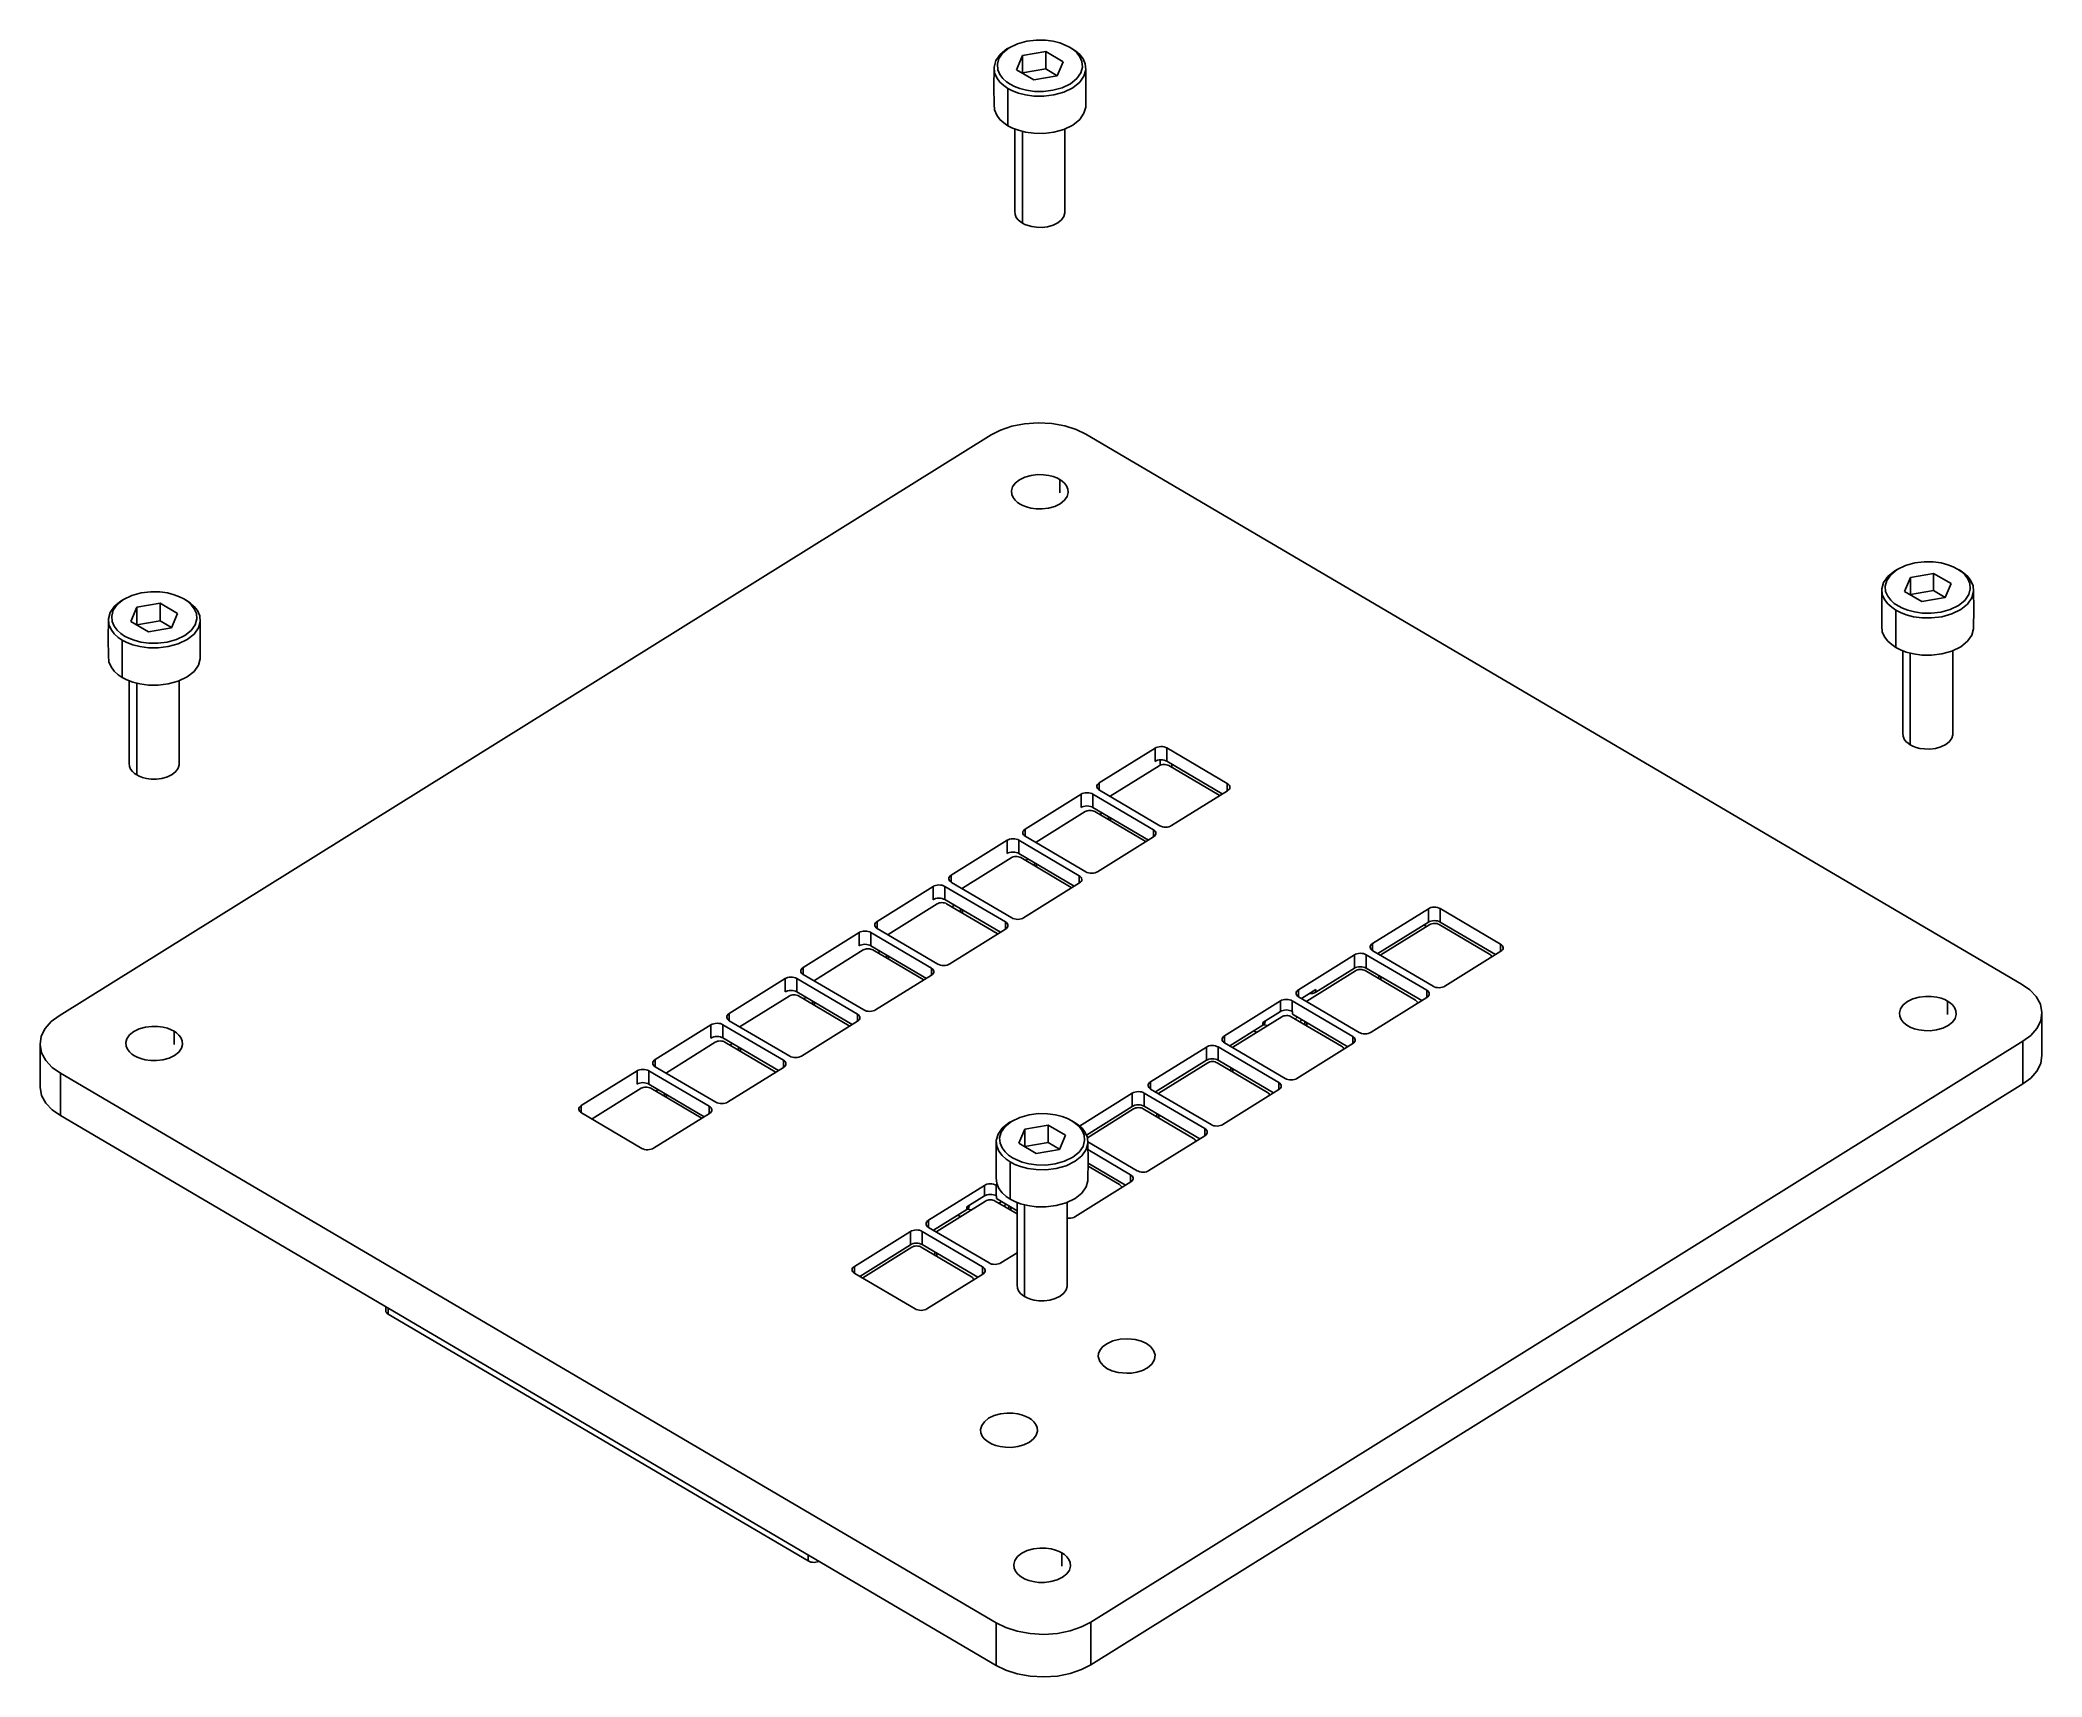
# Model space of a CAD drawing. Header units: millimetres. Extents: x -60 to 60, y 12 to 109.
import ezdxf

# ---------------------------------------------------------------- set-up
doc = ezdxf.new("R2010")
doc.units = ezdxf.units.MM
doc.layers.add('VISIBLE', color=7, linetype='Continuous')

msp = doc.modelspace()

# ---------------------------------------------------------------- linework, layer by layer
at = {"layer": 'VISIBLE'}
for p, q in [((-2.28, 108.65), (-1.9, 108.96)), ((-2.04, 108.89), (-1.9, 108.96)), ((-1.9, 108.96), (-1.4, 109.2)), ((-1.4, 109.2), (-0.85, 109.35)), ((-0.85, 109.35), (-0.28, 109.42)), ((-0.28, 109.42), (0.26, 109.42)), ((0.26, 109.42), (0.73, 109.35)), ((0.73, 109.35), (1.13, 109.25)), ((1.13, 109.25), (1.45, 109.12)), ((1.45, 109.12), (1.71, 108.99)), ((1.71, 108.99), (1.94, 108.84)), ((1.71, 108.99), (1.85, 108.92)), ((1.85, 108.92), (2.09, 108.76)), ((-2.82, 106.59), (-2.81, 107.81)), ((-2.81, 107.81), (-2.71, 108.19)), ((-2.81, 107.81), (-2.78, 107.47)), ((-2.71, 108.19), (-2.45, 108.56)), ((-2.61, 107.97), (-2.52, 108.31)), ((-2.61, 107.97), (-2.59, 107.64)), ((-2.52, 108.31), (-2.28, 108.65)), ((-2.45, 108.56), (-2.04, 108.89)), ((-1.46, 107.65), (-1.1, 108.49)), ((-1.1, 108.49), (0.29, 108.73)), ((-1.1, 107.46), (-1.1, 108.49)), ((0.29, 107.7), (0.29, 108.73)), ((0.29, 108.73), (1.32, 108.12)), ((0.97, 107.28), (1.32, 108.12)), ((1.94, 108.84), (2.15, 108.65)), ((2.09, 108.76), (2.32, 108.55)), ((2.15, 108.65), (2.33, 108.41)), ((2.32, 108.55), (2.52, 108.29)), ((2.33, 108.41), (2.45, 108.13)), ((2.38, 107.46), (2.48, 107.8)), ((2.45, 108.13), (2.48, 107.8)), ((2.52, 108.29), (2.65, 107.99)), ((2.65, 107.99), (2.68, 107.64)), ((-2.82, 106.59), (-2.81, 105.59)), ((-2.78, 107.47), (-2.65, 107.16)), ((-2.65, 107.16), (-2.46, 106.9)), ((-2.59, 107.64), (-2.47, 107.36)), ((-2.47, 107.36), (-2.29, 107.12)), ((-2.46, 106.9), (-2.23, 106.7)), ((-2.29, 107.12), (-2.07, 106.93)), ((-2.23, 106.7), (-1.98, 106.53)), ((-2.07, 106.93), (-1.84, 106.78)), ((-1.98, 104.3), (-1.98, 106.53)), ((-1.98, 106.53), (-1.7, 106.39)), ((-1.84, 106.78), (-1.59, 106.64)), ((-1.59, 106.64), (-1.26, 106.52)), ((-1.46, 107.65), (-0.42, 107.04)), ((-1.11, 107.44), (-1.1, 107.46)), ((-1.1, 107.46), (0.29, 107.7)), ((-0.42, 107.04), (0.97, 107.28)), ((0.29, 107.7), (0.97, 107.29)), ((0.71, 106.42), (1.27, 106.57)), ((1.27, 106.57), (1.76, 106.81)), ((1.37, 106.31), (1.91, 106.57)), ((1.76, 106.81), (2.14, 107.12)), ((1.91, 106.57), (2.32, 106.9)), ((2.14, 107.12), (2.38, 107.46)), ((2.32, 106.9), (2.57, 107.26)), ((2.57, 107.26), (2.68, 107.64)), ((2.68, 107.64), (2.68, 106.64)), ((2.68, 105.41), (2.68, 106.64)), ((-2.81, 105.59), (-2.78, 105.24)), ((-1.7, 106.39), (-1.35, 106.25)), ((-1.35, 106.25), (-0.93, 106.14)), ((-1.26, 106.52), (-0.86, 106.42)), ((-0.93, 106.14), (-0.42, 106.07)), ((-0.86, 106.42), (-0.39, 106.35)), ((-0.42, 106.07), (0.16, 106.07)), ((-0.39, 106.35), (0.14, 106.35)), ((0.14, 106.35), (0.71, 106.42)), ((0.16, 106.07), (0.77, 106.14)), ((0.77, 106.14), (1.37, 106.31)), ((2.57, 105.04), (2.68, 105.41)), ((-2.78, 105.24), (-2.65, 104.93)), ((-2.65, 104.93), (-2.46, 104.68)), ((-2.46, 104.68), (-2.23, 104.47)), ((-2.23, 104.47), (-1.98, 104.3)), ((-2.23, 104.47), (-1.98, 104.3)), ((-1.98, 104.3), (-1.7, 104.16)), ((-1.98, 104.3), (-1.7, 104.16)), ((-1.7, 104.16), (-1.35, 104.03)), ((1.37, 104.08), (1.91, 104.34)), ((1.91, 104.34), (2.32, 104.67)), ((2.32, 104.67), (2.57, 105.04)), ((-1.57, 100.02), (-1.57, 104.11)), ((-1.35, 104.03), (-0.93, 103.92)), ((-1.11, 98.48), (-1.11, 103.96)), ((-0.93, 103.92), (-0.42, 103.85)), ((-0.42, 103.85), (0.16, 103.84)), ((0.16, 103.84), (0.77, 103.91)), ((0.77, 103.91), (1.37, 104.08)), ((1.43, 100.05), (1.43, 104.11)), ((-1.57, 100.02), (-1.57, 99.18)), ((1.43, 99.08), (1.43, 100.05)), ((-1.57, 99.18), (-1.55, 98.99)), ((-1.55, 98.99), (-1.48, 98.82)), ((-1.48, 98.82), (-1.37, 98.68)), ((-1.37, 98.68), (-1.25, 98.57)), ((-1.25, 98.57), (-1.11, 98.48)), ((-1.11, 98.48), (-0.96, 98.4)), ((-0.96, 98.4), (-0.77, 98.33)), ((-0.77, 98.33), (-0.54, 98.27)), ((-0.54, 98.27), (-0.26, 98.23)), ((-0.26, 98.23), (0.06, 98.22)), ((0.06, 98.22), (0.39, 98.26)), ((0.39, 98.26), (0.72, 98.35)), ((0.72, 98.35), (1.01, 98.5)), ((1.01, 98.5), (1.23, 98.68)), ((1.23, 98.68), (1.37, 98.88)), ((1.37, 98.88), (1.43, 99.08)), ((-2.42, 86.1), (-1.75, 86.33)), ((-1.75, 86.33), (-0.99, 86.48)), ((-0.99, 86.48), (-0.17, 86.54)), ((-0.17, 86.54), (0.65, 86.5)), ((0.65, 86.5), (1.43, 86.36)), ((1.43, 86.36), (2.11, 86.14)), ((-58.71, 51.08), (-2.98, 85.81)), ((-2.98, 85.81), (-2.42, 86.1)), ((2.11, 86.14), (2.68, 85.86)), ((2.68, 85.86), (58.63, 52.97)), ((-1.76, 82.46), (-1.7, 82.7)), ((-1.7, 82.7), (-1.54, 82.92)), ((-1.54, 82.92), (-1.29, 83.13)), ((-1.29, 83.13), (-0.96, 83.29)), ((-0.96, 83.29), (-0.59, 83.39)), ((-0.59, 83.39), (-0.21, 83.44)), ((-0.21, 83.44), (0.15, 83.43)), ((0.15, 83.43), (0.46, 83.39)), ((0.46, 83.39), (0.73, 83.32)), ((0.73, 83.32), (0.94, 83.24)), ((0.94, 83.24), (1.12, 83.15)), ((1.12, 82.35), (1.12, 83.15)), ((1.12, 83.15), (1.27, 83.05)), ((1.27, 83.05), (1.41, 82.92)), ((1.41, 82.92), (1.53, 82.76)), ((1.53, 82.76), (1.61, 82.57)), ((-1.76, 82.46), (-1.75, 82.25)), ((-1.75, 82.25), (-1.67, 82.06)), ((-1.67, 82.06), (-1.55, 81.9)), ((-1.55, 81.9), (-1.4, 81.77)), ((-1.4, 81.77), (-1.25, 81.67)), ((-1.25, 81.67), (-1.08, 81.58)), ((-1.08, 81.58), (-0.86, 81.5)), ((-0.86, 81.5), (-0.6, 81.43)), ((-0.6, 81.43), (-0.28, 81.39)), ((-0.28, 81.39), (0.07, 81.38)), ((0.07, 81.38), (0.45, 81.43)), ((0.45, 81.43), (0.82, 81.53)), ((0.82, 81.53), (1.15, 81.69)), ((1.15, 81.69), (1.41, 81.9)), ((1.41, 81.9), (1.57, 82.13)), ((1.57, 82.13), (1.63, 82.36)), ((1.61, 82.57), (1.63, 82.36)), ((51.19, 77.76), (51.68, 78)), ((51.68, 78), (52.24, 78.15)), ((52.24, 78.15), (52.81, 78.22)), ((52.81, 78.22), (53.34, 78.21)), ((53.34, 78.21), (53.81, 78.15)), ((53.81, 78.15), (54.21, 78.05)), ((54.21, 78.05), (54.54, 77.92)), ((54.54, 77.92), (54.79, 77.79)), ((50.27, 76.61), (50.37, 76.99)), ((50.27, 75.39), (50.27, 76.61)), ((50.27, 76.61), (50.3, 76.27)), ((50.37, 76.99), (50.63, 77.35)), ((50.47, 76.77), (50.57, 77.11)), ((50.47, 76.77), (50.5, 76.44)), ((50.57, 77.11), (50.81, 77.45)), ((50.63, 77.35), (51.04, 77.68)), ((50.81, 77.45), (51.19, 77.76)), ((51.04, 77.68), (51.19, 77.76)), ((51.63, 76.45), (51.98, 77.29)), ((51.98, 77.29), (53.37, 77.53)), ((51.98, 76.26), (51.98, 77.29)), ((53.37, 76.5), (53.37, 77.53)), ((53.37, 77.53), (54.41, 76.92)), ((54.05, 76.08), (54.41, 76.92)), ((54.79, 77.79), (55.02, 77.64)), ((54.79, 77.79), (54.93, 77.72)), ((54.93, 77.72), (55.18, 77.55)), ((55.02, 77.64), (55.23, 77.45)), ((55.18, 77.55), (55.41, 77.35)), ((55.23, 77.45), (55.42, 77.21)), ((55.41, 77.35), (55.6, 77.09)), ((55.42, 77.21), (55.54, 76.92)), ((55.47, 76.26), (55.56, 76.6)), ((55.54, 76.92), (55.56, 76.6)), ((55.6, 77.09), (55.73, 76.78)), ((55.73, 76.78), (55.76, 76.44)), ((-55.66, 75.19), (-55.4, 75.56)), ((-55.47, 75.32), (-55.23, 75.66)), ((-55.4, 75.56), (-54.99, 75.89)), ((-55.23, 75.66), (-54.85, 75.97)), ((-54.99, 75.89), (-54.85, 75.97)), ((-54.85, 75.97), (-54.35, 76.21)), ((-54.41, 74.65), (-54.05, 75.5)), ((-54.35, 76.21), (-53.8, 76.36)), ((-54.05, 75.5), (-52.66, 75.74)), ((-54.05, 74.46), (-54.05, 75.5)), ((-53.8, 76.36), (-53.23, 76.43)), ((-53.23, 76.43), (-52.69, 76.42)), ((-52.69, 76.42), (-52.22, 76.36)), ((-52.66, 74.7), (-52.66, 75.74)), ((-52.66, 75.74), (-51.63, 75.13)), ((-52.22, 76.36), (-51.82, 76.25)), ((-51.82, 76.25), (-51.5, 76.13)), ((-51.5, 76.13), (-51.24, 76)), ((-51.24, 76), (-51.01, 75.85)), ((-51.24, 76), (-51.1, 75.93)), ((-51.1, 75.93), (-50.86, 75.76)), ((-51.01, 75.85), (-50.8, 75.65)), ((-50.86, 75.76), (-50.63, 75.55)), ((-50.8, 75.65), (-50.62, 75.41)), ((-50.63, 75.55), (-50.43, 75.3)), ((-50.62, 75.41), (-50.5, 75.13)), ((50.3, 76.27), (50.43, 75.96)), ((50.43, 75.96), (50.63, 75.7)), ((50.5, 76.44), (50.62, 76.16)), ((50.62, 76.16), (50.8, 75.92)), ((50.63, 75.7), (50.86, 75.5)), ((50.8, 75.92), (51.01, 75.73)), ((50.86, 75.5), (51.1, 75.33)), ((51.01, 75.73), (51.24, 75.58)), ((51.24, 75.58), (51.5, 75.44)), ((51.5, 75.44), (51.82, 75.32)), ((51.63, 76.45), (52.66, 75.84)), ((51.98, 76.26), (53.37, 76.5)), ((51.98, 76.24), (51.98, 76.26)), ((52.66, 75.84), (54.05, 76.08)), ((53.37, 76.5), (54.06, 76.09)), ((54.35, 75.37), (54.85, 75.61)), ((54.85, 75.61), (55.23, 75.91)), ((54.99, 75.36), (55.4, 75.69)), ((55.23, 75.91), (55.47, 76.26)), ((55.4, 75.69), (55.66, 76.06)), ((55.66, 76.06), (55.76, 76.44)), ((55.76, 76.44), (55.77, 75.43)), ((55.76, 74.21), (55.77, 75.43)), ((-55.77, 73.59), (-55.76, 74.82)), ((-55.76, 74.82), (-55.66, 75.19)), ((-55.76, 74.82), (-55.73, 74.47)), ((-55.73, 74.47), (-55.6, 74.17)), ((-55.56, 74.97), (-55.47, 75.32)), ((-55.56, 74.97), (-55.54, 74.65)), ((-55.54, 74.65), (-55.42, 74.37)), ((-55.42, 74.37), (-55.23, 74.13)), ((-54.41, 74.65), (-53.37, 74.04)), ((-54.06, 74.45), (-54.05, 74.46)), ((-54.05, 74.46), (-52.66, 74.7)), ((-53.37, 74.04), (-51.98, 74.28)), ((-52.66, 74.7), (-51.98, 74.3)), ((-51.98, 74.28), (-51.63, 75.13)), ((-50.81, 74.12), (-50.57, 74.46)), ((-50.63, 73.9), (-50.37, 74.27)), ((-50.57, 74.46), (-50.47, 74.81)), ((-50.5, 75.13), (-50.47, 74.81)), ((-50.43, 75.3), (-50.3, 74.99)), ((-50.37, 74.27), (-50.27, 74.64)), ((-50.3, 74.99), (-50.27, 74.64)), ((-50.27, 74.64), (-50.27, 73.64)), ((50.27, 75.39), (50.27, 74.38)), ((50.27, 74.38), (50.3, 74.04)), ((51.1, 73.1), (51.1, 75.33)), ((51.1, 75.33), (51.38, 75.19)), ((51.38, 75.19), (51.73, 75.05)), ((51.73, 75.05), (52.16, 74.94)), ((51.82, 75.32), (52.22, 75.22)), ((52.16, 74.94), (52.67, 74.87)), ((52.22, 75.22), (52.69, 75.15)), ((52.67, 74.87), (53.24, 74.87)), ((52.69, 75.15), (53.23, 75.15)), ((53.23, 75.15), (53.8, 75.21)), ((53.24, 74.87), (53.86, 74.94)), ((53.8, 75.21), (54.35, 75.37)), ((53.86, 74.94), (54.46, 75.11)), ((54.46, 75.11), (54.99, 75.36)), ((-55.77, 73.59), (-55.76, 72.59)), ((-55.6, 74.17), (-55.41, 73.91)), ((-55.41, 73.91), (-55.18, 73.7)), ((-55.23, 74.13), (-55.02, 73.94)), ((-55.18, 73.7), (-54.93, 73.54)), ((-55.02, 73.94), (-54.79, 73.78)), ((-54.93, 71.31), (-54.93, 73.54)), ((-54.93, 73.54), (-54.65, 73.39)), ((-54.79, 73.78), (-54.54, 73.65)), ((-54.65, 73.39), (-54.3, 73.26)), ((-54.54, 73.65), (-54.21, 73.53)), ((-54.3, 73.26), (-53.87, 73.15)), ((-54.21, 73.53), (-53.81, 73.42)), ((-53.87, 73.15), (-53.37, 73.08)), ((-53.81, 73.42), (-53.34, 73.36)), ((-53.37, 73.08), (-52.79, 73.07)), ((-53.34, 73.36), (-52.81, 73.35)), ((-52.81, 73.35), (-52.24, 73.42)), ((-52.79, 73.07), (-52.18, 73.15)), ((-52.24, 73.42), (-51.68, 73.58)), ((-52.18, 73.15), (-51.58, 73.31)), ((-51.68, 73.58), (-51.19, 73.82)), ((-51.58, 73.31), (-51.04, 73.57)), ((-51.19, 73.82), (-50.81, 74.12)), ((-51.04, 73.57), (-50.63, 73.9)), ((-50.27, 72.41), (-50.27, 73.64)), ((50.3, 74.04), (50.43, 73.73)), ((50.43, 73.73), (50.63, 73.47)), ((50.63, 73.47), (50.86, 73.27)), ((50.86, 73.27), (51.1, 73.1)), ((50.86, 73.27), (51.1, 73.1)), ((51.1, 73.1), (51.38, 72.96)), ((51.1, 73.1), (51.38, 72.96)), ((54.46, 72.88), (54.99, 73.14)), ((54.99, 73.14), (55.4, 73.47)), ((55.4, 73.47), (55.66, 73.83)), ((55.66, 73.83), (55.76, 74.21)), ((-55.76, 72.59), (-55.73, 72.24)), ((-55.73, 72.24), (-55.6, 71.94)), ((-55.6, 71.94), (-55.41, 71.68)), ((-50.63, 71.67), (-50.37, 72.04)), ((-50.37, 72.04), (-50.27, 72.41)), ((51.38, 72.96), (51.73, 72.82)), ((51.52, 68.82), (51.52, 72.91)), ((51.73, 72.82), (52.16, 72.71)), ((51.97, 67.28), (51.97, 72.76)), ((52.16, 72.71), (52.67, 72.64)), ((52.67, 72.64), (53.24, 72.64)), ((53.24, 72.64), (53.86, 72.71)), ((53.86, 72.71), (54.46, 72.88)), ((54.52, 68.85), (54.52, 72.91)), ((-55.41, 71.68), (-55.18, 71.47)), ((-55.18, 71.47), (-54.93, 71.31)), ((-55.18, 71.47), (-54.93, 71.31)), ((-54.93, 71.31), (-54.65, 71.17)), ((-54.93, 71.31), (-54.65, 71.17)), ((-54.65, 71.17), (-54.3, 71.03)), ((-54.52, 67.03), (-54.52, 71.11)), ((-54.3, 71.03), (-53.87, 70.92)), ((-54.06, 65.48), (-54.06, 70.97)), ((-53.87, 70.92), (-53.37, 70.85)), ((-53.37, 70.85), (-52.79, 70.84)), ((-52.79, 70.84), (-52.18, 70.92)), ((-52.18, 70.92), (-51.58, 71.08)), ((-51.58, 71.08), (-51.04, 71.34)), ((-51.52, 67.06), (-51.52, 71.11)), ((-51.04, 71.34), (-50.63, 71.67)), ((51.52, 68.82), (51.52, 67.98)), ((54.51, 67.88), (54.52, 68.85)), ((-54.52, 67.03), (-54.51, 66.18)), ((-51.52, 66.09), (-51.52, 67.06)), ((3.48, 65), (6.82, 67.08)), ((6.82, 67.08), (6.89, 67.11)), ((6.82, 66.28), (6.82, 67.08)), ((6.89, 67.11), (6.97, 67.14)), ((6.97, 67.14), (7.07, 67.16)), ((7.07, 67.16), (7.17, 67.17)), ((7.17, 67.17), (7.27, 67.17)), ((7.27, 67.17), (7.37, 67.15)), ((7.37, 67.15), (7.46, 67.12)), ((7.46, 67.12), (7.53, 67.09)), ((7.53, 66.29), (7.53, 67.09)), ((7.53, 67.09), (11.14, 64.96)), ((51.52, 67.98), (51.54, 67.79)), ((51.54, 67.79), (51.61, 67.62)), ((51.61, 67.62), (51.71, 67.48)), ((51.71, 67.48), (51.84, 67.37)), ((51.84, 67.37), (51.97, 67.28)), ((51.97, 67.28), (52.12, 67.2)), ((52.12, 67.2), (52.32, 67.12)), ((52.32, 67.12), (52.55, 67.06)), ((52.55, 67.06), (52.83, 67.03)), ((52.83, 67.03), (53.14, 67.02)), ((53.14, 67.02), (53.47, 67.06)), ((53.47, 67.06), (53.8, 67.15)), ((53.8, 67.15), (54.09, 67.29)), ((54.09, 67.29), (54.32, 67.47)), ((54.32, 67.47), (54.46, 67.68)), ((54.46, 67.68), (54.51, 67.88)), ((-54.51, 66.18), (-54.5, 65.99)), ((-54.5, 65.99), (-54.43, 65.83)), ((-51.72, 65.68), (-51.58, 65.88)), ((-51.58, 65.88), (-51.52, 66.09)), ((4.14, 64.21), (7.07, 66.03)), ((6.82, 66.28), (6.89, 66.32)), ((6.82, 66.28), (6.82, 66.28)), ((6.89, 66.32), (6.97, 66.35)), ((6.97, 66.35), (7.07, 66.37)), ((7.07, 66.37), (7.17, 66.37)), ((7.07, 66.03), (7.12, 66.06)), ((7.12, 66.06), (7.12, 66.37)), ((7.12, 66.06), (7.19, 66.09)), ((7.12, 66.06), (7.19, 66.09)), ((7.17, 66.37), (7.27, 66.37)), ((7.19, 66.09), (7.27, 66.1)), ((7.19, 66.09), (7.27, 66.1)), ((7.27, 66.37), (7.37, 66.35)), ((7.27, 66.1), (7.35, 66.11)), ((7.27, 66.1), (7.35, 66.11)), ((7.35, 66.11), (7.43, 66.1)), ((7.37, 66.35), (7.46, 66.32)), ((7.43, 66.1), (7.51, 66.09)), ((7.46, 66.32), (7.53, 66.29)), ((7.51, 66.09), (7.58, 66.07)), ((7.53, 66.29), (10.84, 64.34)), ((7.58, 66.07), (7.64, 66.04)), ((7.64, 66.04), (10.65, 64.27)), ((7.82, 65.93), (7.82, 66.11)), ((-54.43, 65.83), (-54.32, 65.69)), ((-54.32, 65.69), (-54.2, 65.57)), ((-54.2, 65.57), (-54.06, 65.48)), ((-54.06, 65.48), (-53.91, 65.4)), ((-53.91, 65.4), (-53.72, 65.33)), ((-53.72, 65.33), (-53.48, 65.27)), ((-53.48, 65.27), (-53.21, 65.23)), ((-53.21, 65.23), (-52.89, 65.23)), ((-52.89, 65.23), (-52.56, 65.27)), ((-52.56, 65.27), (-52.23, 65.36)), ((-52.23, 65.36), (-51.94, 65.5)), ((-51.94, 65.5), (-51.72, 65.68)), ((3.33, 64.78), (3.34, 64.84)), ((3.33, 64.78), (3.35, 64.72)), ((3.34, 64.84), (3.37, 64.9)), ((3.35, 64.72), (3.38, 64.66)), ((3.37, 64.9), (3.42, 64.95)), ((3.38, 64.66), (3.43, 64.61)), ((3.42, 64.95), (3.48, 65)), ((3.48, 64.57), (3.48, 65)), ((11.14, 64.53), (11.14, 64.96)), ((11.14, 64.96), (11.2, 64.92)), ((11.2, 64.92), (11.25, 64.87)), ((11.25, 64.87), (11.28, 64.81)), ((11.26, 64.63), (11.28, 64.69)), ((11.28, 64.81), (11.29, 64.75)), ((11.28, 64.69), (11.29, 64.75)), ((-0.95, 62.24), (2.4, 64.32)), ((2.4, 64.32), (2.46, 64.36)), ((2.4, 63.53), (2.4, 64.32)), ((2.4, 63.53), (2.46, 63.56)), ((2.4, 63.53), (2.4, 63.53)), ((2.46, 64.36), (2.55, 64.39)), ((2.46, 63.56), (2.55, 63.59)), ((2.55, 64.39), (2.64, 64.41)), ((2.55, 63.59), (2.64, 63.61)), ((2.64, 64.41), (2.75, 64.41)), ((2.64, 63.61), (2.75, 63.62)), ((2.75, 64.41), (2.85, 64.41)), ((2.75, 63.62), (2.85, 63.61)), ((2.85, 64.41), (2.95, 64.39)), ((2.85, 63.61), (2.95, 63.59)), ((2.95, 64.39), (3.03, 64.36)), ((2.95, 63.59), (3.03, 63.57)), ((3.03, 64.36), (3.1, 64.33)), ((3.03, 63.57), (3.1, 63.53)), ((3.1, 63.53), (3.1, 64.33)), ((3.1, 64.33), (6.72, 62.2)), ((3.1, 63.53), (6.42, 61.58)), ((3.43, 64.61), (3.49, 64.57)), ((3.49, 64.57), (7.1, 62.44)), ((4.12, 64.19), (4.14, 64.21)), ((7.81, 62.45), (11.15, 64.53)), ((10.65, 64.27), (10.69, 64.24)), ((11.15, 64.53), (11.21, 64.58)), ((11.21, 64.58), (11.26, 64.63)), ((-0.28, 61.45), (2.65, 63.28)), ((2.65, 63.28), (2.7, 63.31)), ((2.7, 63.31), (2.77, 63.33)), ((2.7, 63.31), (2.77, 63.33)), ((2.77, 63.33), (2.84, 63.34)), ((2.77, 63.33), (2.84, 63.34)), ((2.84, 63.34), (2.93, 63.35)), ((2.84, 63.34), (2.93, 63.35)), ((2.93, 63.35), (3.01, 63.35)), ((3.01, 63.35), (3.09, 63.33)), ((3.09, 63.33), (3.15, 63.31)), ((3.15, 63.31), (3.21, 63.28)), ((3.21, 63.28), (6.22, 61.51)), ((3.51, 63.11), (3.66, 63.2)), ((4.03, 62.8), (4.03, 62.99)), ((4.15, 62.73), (4.15, 62.92)), ((7.1, 62.44), (7.17, 62.41)), ((7.17, 62.41), (7.26, 62.38)), ((7.26, 62.38), (7.35, 62.36)), ((7.35, 62.36), (7.46, 62.36)), ((7.46, 62.36), (7.56, 62.36)), ((7.56, 62.36), (7.65, 62.38)), ((7.65, 62.38), (7.74, 62.41)), ((7.74, 62.41), (7.81, 62.45)), ((-5.37, 59.48), (-2.03, 61.57)), ((-2.03, 61.57), (-1.96, 61.6)), ((-2.03, 60.77), (-2.03, 61.57)), ((-1.96, 61.6), (-1.88, 61.63)), ((-1.88, 61.63), (-1.78, 61.65)), ((-1.78, 61.65), (-1.68, 61.66)), ((-1.68, 61.66), (-1.57, 61.65)), ((-1.57, 61.65), (-1.48, 61.63)), ((-1.48, 61.63), (-1.39, 61.61)), ((-1.39, 61.61), (-1.32, 61.57)), ((-1.32, 60.78), (-1.32, 61.57)), ((-1.32, 61.57), (2.29, 59.45)), ((-1.09, 62.02), (-1.08, 62.09)), ((-1.09, 62.02), (-1.08, 61.96)), ((-1.08, 62.09), (-1.05, 62.14)), ((-1.08, 61.96), (-1.05, 61.9)), ((-1.05, 62.14), (-1.01, 62.2)), ((-1.05, 61.9), (-1, 61.85)), ((-1.01, 62.2), (-0.95, 62.24)), ((-1, 61.85), (-0.94, 61.81)), ((-0.95, 61.82), (-0.95, 62.24)), ((-0.94, 61.81), (2.68, 59.69)), ((-0.3, 61.44), (-0.28, 61.45)), ((3.38, 59.69), (6.73, 61.78)), ((6.22, 61.51), (6.26, 61.48)), ((6.72, 61.77), (6.72, 62.2)), ((6.72, 62.2), (6.78, 62.16)), ((6.73, 61.78), (6.79, 61.82)), ((6.78, 62.16), (6.83, 62.11)), ((6.79, 61.82), (6.83, 61.87)), ((6.83, 62.11), (6.86, 62.05)), ((6.83, 61.87), (6.86, 61.93)), ((6.86, 62.05), (6.87, 61.99)), ((6.86, 61.93), (6.87, 61.99)), ((-4.7, 58.7), (-1.78, 60.52)), ((-2.03, 60.77), (-1.96, 60.81)), ((-2.03, 60.77), (-2.03, 60.77)), ((-1.96, 60.81), (-1.88, 60.83)), ((-1.88, 60.83), (-1.78, 60.85)), ((-1.78, 60.85), (-1.68, 60.86)), ((-1.78, 60.52), (-1.72, 60.55)), ((-1.72, 60.55), (-1.66, 60.57)), ((-1.72, 60.55), (-1.66, 60.57)), ((-1.68, 60.86), (-1.57, 60.86)), ((-1.66, 60.57), (-1.58, 60.59)), ((-1.66, 60.57), (-1.58, 60.59)), ((-1.58, 60.59), (-1.5, 60.59)), ((-1.58, 60.59), (-1.5, 60.59)), ((-1.57, 60.86), (-1.48, 60.84)), ((-1.5, 60.59), (-1.42, 60.59)), ((-1.48, 60.84), (-1.39, 60.81)), ((-1.42, 60.59), (-1.34, 60.58)), ((-1.39, 60.81), (-1.32, 60.78)), ((-1.34, 60.58), (-1.27, 60.55)), ((-1.32, 60.78), (1.99, 58.83)), ((-1.27, 60.55), (-1.21, 60.53)), ((-1.21, 60.53), (1.8, 58.75)), ((-0.91, 60.35), (-0.76, 60.45)), ((-0.39, 60.04), (-0.39, 60.23)), ((-0.27, 59.97), (-0.27, 60.16)), ((-9.8, 56.72), (-6.45, 58.81)), ((-6.45, 58.81), (-6.38, 58.84)), ((-6.45, 58.01), (-6.45, 58.81)), ((-6.38, 58.84), (-6.3, 58.87)), ((-6.3, 58.87), (-6.2, 58.89)), ((-6.2, 58.89), (-6.1, 58.9)), ((-6.1, 58.9), (-6, 58.89)), ((-6, 58.89), (-5.9, 58.88)), ((-5.9, 58.88), (-5.82, 58.85)), ((-5.82, 58.85), (-5.75, 58.81)), ((-5.75, 58.02), (-5.75, 58.81)), ((-5.75, 58.81), (-2.13, 56.69)), ((-5.51, 59.33), (-5.48, 59.39)), ((-5.51, 59.27), (-5.51, 59.33)), ((-5.51, 59.27), (-5.5, 59.2)), ((-5.5, 59.2), (-5.47, 59.15)), ((-5.48, 59.39), (-5.43, 59.44)), ((-5.47, 59.15), (-5.42, 59.1)), ((-5.43, 59.44), (-5.37, 59.48)), ((-5.42, 59.1), (-5.36, 59.05)), ((-5.37, 59.06), (-5.37, 59.48)), ((-5.36, 59.05), (-1.75, 56.93)), ((-4.73, 58.68), (-4.7, 58.7)), ((-1.04, 56.93), (2.3, 59.02)), ((1.8, 58.75), (1.84, 58.73)), ((2.29, 59.01), (2.29, 59.45)), ((2.29, 59.45), (2.35, 59.4)), ((2.3, 59.02), (2.36, 59.06)), ((2.35, 59.4), (2.4, 59.35)), ((2.36, 59.06), (2.41, 59.11)), ((2.4, 59.35), (2.43, 59.3)), ((2.41, 59.11), (2.44, 59.17)), ((2.43, 59.3), (2.45, 59.23)), ((2.44, 59.17), (2.45, 59.23)), ((2.68, 59.69), (2.75, 59.65)), ((2.75, 59.65), (2.83, 59.62)), ((2.83, 59.62), (2.93, 59.61)), ((2.93, 59.61), (3.03, 59.6)), ((3.03, 59.6), (3.13, 59.61)), ((3.13, 59.61), (3.23, 59.63)), ((3.23, 59.63), (3.31, 59.66)), ((3.31, 59.66), (3.38, 59.69)), ((-9.13, 55.94), (-6.2, 57.76)), ((-6.45, 58.01), (-6.38, 58.05)), ((-6.45, 58.01), (-6.45, 58.01)), ((-6.38, 58.05), (-6.3, 58.08)), ((-6.3, 58.08), (-6.2, 58.1)), ((-6.2, 58.1), (-6.1, 58.1)), ((-6.2, 57.76), (-6.15, 57.79)), ((-6.15, 57.79), (-6.08, 57.82)), ((-6.15, 57.79), (-6.08, 57.82)), ((-6.1, 58.1), (-6, 58.1)), ((-6.08, 57.82), (-6, 57.83)), ((-6.08, 57.82), (-6, 57.83)), ((-6, 58.1), (-5.9, 58.08)), ((-6, 57.83), (-5.92, 57.84)), ((-6, 57.83), (-5.92, 57.84)), ((-5.92, 57.84), (-5.84, 57.83)), ((-5.9, 58.08), (-5.82, 58.05)), ((-5.84, 57.83), (-5.76, 57.82)), ((-5.82, 58.05), (-5.75, 58.02)), ((-5.76, 57.82), (-5.69, 57.8)), ((-5.75, 58.02), (-2.43, 56.07)), ((-5.69, 57.8), (-5.64, 57.77)), ((-5.64, 57.77), (-2.62, 56)), ((-5.34, 57.59), (-5.18, 57.69)), ((-4.82, 57.29), (-4.82, 57.47)), ((19.82, 55.39), (23.16, 57.47)), ((23.16, 57.47), (23.23, 57.51)), ((23.16, 56.68), (23.16, 57.47)), ((23.23, 57.51), (23.31, 57.54)), ((23.31, 57.54), (23.41, 57.56)), ((23.41, 57.56), (23.51, 57.57)), ((23.51, 57.57), (23.61, 57.56)), ((23.61, 57.56), (23.71, 57.54)), ((23.71, 57.54), (23.8, 57.51)), ((23.8, 57.51), (23.87, 57.48)), ((23.87, 56.68), (23.87, 57.48)), ((23.87, 57.48), (27.48, 55.36)), ((-9.94, 56.51), (-9.93, 56.57)), ((-9.94, 56.51), (-9.93, 56.45)), ((-9.93, 56.57), (-9.9, 56.63)), ((-9.93, 56.45), (-9.89, 56.39)), ((-9.9, 56.63), (-9.85, 56.68)), ((-9.89, 56.39), (-9.85, 56.34)), ((-9.85, 56.68), (-9.8, 56.72)), ((-9.85, 56.34), (-9.79, 56.3)), ((-9.8, 56.3), (-9.8, 56.72)), ((-9.79, 56.3), (-6.17, 54.17)), ((-5.46, 54.18), (-2.12, 56.26)), ((-4.7, 57.22), (-4.7, 57.4)), ((-2.13, 56.26), (-2.13, 56.69)), ((-2.13, 56.69), (-2.07, 56.65)), ((-2.12, 56.26), (-2.06, 56.3)), ((-2.07, 56.65), (-2.02, 56.6)), ((-2.06, 56.3), (-2.02, 56.36)), ((-2.02, 56.6), (-1.99, 56.54)), ((-2.02, 56.36), (-1.99, 56.42)), ((-1.99, 56.54), (-1.98, 56.48)), ((-1.99, 56.42), (-1.98, 56.48)), ((-1.75, 56.93), (-1.68, 56.89)), ((-1.68, 56.89), (-1.59, 56.87)), ((-1.59, 56.87), (-1.49, 56.85)), ((-1.49, 56.85), (-1.39, 56.84)), ((-1.39, 56.84), (-1.29, 56.85)), ((-1.29, 56.85), (-1.19, 56.87)), ((-1.19, 56.87), (-1.11, 56.9)), ((-1.11, 56.9), (-1.04, 56.93)), ((20.13, 54.79), (23.16, 56.68)), ((20.31, 54.71), (23.24, 56.53)), ((22.88, 56.51), (23.05, 56.41)), ((23.16, 56.68), (23.23, 56.71)), ((23.23, 56.71), (23.31, 56.74)), ((23.24, 56.53), (23.29, 56.56)), ((23.29, 56.56), (23.36, 56.58)), ((23.29, 56.56), (23.36, 56.58)), ((23.31, 56.74), (23.41, 56.76)), ((23.36, 56.58), (23.44, 56.6)), ((23.36, 56.58), (23.44, 56.6)), ((23.41, 56.76), (23.51, 56.77)), ((23.44, 56.6), (23.52, 56.6)), ((23.44, 56.6), (23.52, 56.6)), ((23.51, 56.77), (23.61, 56.76)), ((23.52, 56.6), (23.6, 56.6)), ((23.6, 56.6), (23.68, 56.59)), ((23.61, 56.76), (23.71, 56.75)), ((23.68, 56.59), (23.75, 56.56)), ((23.71, 56.75), (23.8, 56.72)), ((23.75, 56.56), (23.8, 56.54)), ((23.8, 56.72), (23.87, 56.68)), ((23.8, 56.54), (26.82, 54.76)), ((23.87, 56.68), (27.18, 54.73)), ((-14.22, 53.97), (-10.88, 56.05)), ((-10.88, 56.05), (-10.81, 56.09)), ((-10.88, 55.26), (-10.88, 56.05)), ((-10.88, 55.26), (-10.81, 55.29)), ((-10.88, 55.26), (-10.88, 55.26)), ((-10.81, 56.09), (-10.72, 56.12)), ((-10.81, 55.29), (-10.72, 55.32)), ((-10.72, 56.12), (-10.63, 56.14)), ((-10.72, 55.32), (-10.63, 55.34)), ((-10.63, 56.14), (-10.53, 56.14)), ((-10.63, 55.34), (-10.53, 55.35)), ((-10.57, 55.04), (-10.5, 55.06)), ((-10.57, 55.04), (-10.5, 55.06)), ((-10.53, 56.14), (-10.42, 56.14)), ((-10.53, 55.35), (-10.42, 55.34)), ((-10.5, 55.06), (-10.43, 55.07)), ((-10.5, 55.06), (-10.43, 55.07)), ((-10.43, 55.07), (-10.35, 55.08)), ((-10.43, 55.07), (-10.35, 55.08)), ((-10.42, 56.14), (-10.33, 56.12)), ((-10.42, 55.34), (-10.33, 55.32)), ((-10.35, 55.08), (-10.26, 55.08)), ((-10.33, 56.12), (-10.24, 56.09)), ((-10.33, 55.32), (-10.24, 55.3)), ((-10.26, 55.08), (-10.19, 55.06)), ((-10.24, 56.09), (-10.17, 56.06)), ((-10.24, 55.3), (-10.17, 55.26)), ((-10.19, 55.06), (-10.12, 55.04)), ((-10.17, 55.26), (-10.17, 56.06)), ((-10.17, 56.06), (-6.55, 53.93)), ((-10.17, 55.26), (-6.85, 53.31)), ((-9.15, 55.92), (-9.13, 55.94)), ((-2.62, 56), (-2.59, 55.97)), ((19.68, 55.24), (19.71, 55.3)), ((19.68, 55.17), (19.68, 55.24)), ((19.68, 55.17), (19.69, 55.11)), ((19.69, 55.11), (19.72, 55.06)), ((19.71, 55.3), (19.76, 55.35)), ((19.76, 55.35), (19.82, 55.39)), ((19.82, 54.97), (19.82, 55.39)), ((27.48, 54.92), (27.48, 55.36)), ((27.48, 55.36), (27.54, 55.31)), ((27.54, 55.31), (27.59, 55.26)), ((27.59, 55.26), (27.62, 55.2)), ((27.6, 55.02), (27.63, 55.08)), ((27.62, 55.2), (27.63, 55.14)), ((27.63, 55.08), (27.63, 55.14)), ((-14.35, 53.81), (-14.32, 53.87)), ((-14.32, 53.87), (-14.28, 53.92)), ((-14.28, 53.92), (-14.22, 53.97)), ((-14.22, 53.55), (-14.22, 53.97)), ((-13.55, 53.18), (-10.63, 55.01)), ((-10.63, 55.01), (-10.57, 55.04)), ((-10.12, 55.04), (-10.06, 55.01)), ((-10.06, 55.01), (-7.05, 53.24)), ((-9.76, 54.84), (-9.61, 54.93)), ((-9.24, 54.53), (-9.24, 54.72)), ((-9.12, 54.46), (-9.12, 54.65)), ((-6.55, 53.5), (-6.55, 53.93)), ((-6.55, 53.93), (-6.5, 53.89)), ((-6.5, 53.89), (-6.45, 53.84)), ((-6.17, 54.17), (-6.1, 54.14)), ((-6.1, 54.14), (-6.01, 54.11)), ((-6.01, 54.11), (-5.92, 54.09)), ((-5.92, 54.09), (-5.82, 54.09)), ((-5.82, 54.09), (-5.71, 54.09)), ((-5.71, 54.09), (-5.62, 54.11)), ((-5.62, 54.11), (-5.53, 54.14)), ((-5.53, 54.14), (-5.46, 54.18)), ((15.39, 52.63), (18.74, 54.72)), ((16.44, 52.49), (18.74, 53.92)), ((18.74, 54.72), (18.81, 54.75)), ((18.74, 53.92), (18.74, 54.72)), ((18.74, 53.92), (18.81, 53.96)), ((18.81, 54.75), (18.89, 54.78)), ((18.81, 53.96), (18.89, 53.99)), ((18.89, 54.78), (18.99, 54.8)), ((18.89, 53.99), (18.99, 54.01)), ((18.99, 54.8), (19.09, 54.81)), ((18.99, 54.01), (19.09, 54.01)), ((19.09, 54.81), (19.19, 54.8)), ((19.09, 54.01), (19.19, 54.01)), ((19.19, 54.8), (19.29, 54.79)), ((19.19, 54.01), (19.29, 53.99)), ((19.29, 54.79), (19.37, 54.76)), ((19.29, 53.99), (19.37, 53.96)), ((19.37, 54.76), (19.44, 54.72)), ((19.37, 53.96), (19.44, 53.93)), ((19.44, 53.93), (19.44, 54.72)), ((19.44, 54.72), (23.06, 52.6)), ((19.44, 53.93), (22.76, 51.98)), ((19.72, 55.06), (19.77, 55)), ((19.77, 55), (19.83, 54.96)), ((19.83, 54.96), (23.44, 52.84)), ((20.29, 54.69), (20.31, 54.71)), ((24.15, 52.84), (27.49, 54.93)), ((26.82, 54.76), (26.86, 54.73)), ((26.86, 54.73), (26.9, 54.69)), ((26.86, 54.73), (26.9, 54.69)), ((26.9, 54.69), (26.93, 54.64)), ((26.9, 54.69), (26.93, 54.64)), ((26.93, 54.64), (26.94, 54.59)), ((26.93, 54.64), (26.94, 54.59)), ((26.94, 54.58), (26.94, 54.59)), ((26.94, 54.58), (26.94, 54.59)), ((27.49, 54.93), (27.55, 54.97)), ((27.55, 54.97), (27.6, 55.02)), ((-18.65, 51.21), (-15.3, 53.3)), ((-15.3, 53.3), (-15.23, 53.33)), ((-15.3, 52.5), (-15.3, 53.3)), ((-15.23, 53.33), (-15.15, 53.36)), ((-15.15, 53.36), (-15.05, 53.38)), ((-15.05, 53.38), (-14.95, 53.39)), ((-14.95, 53.39), (-14.85, 53.38)), ((-14.85, 53.38), (-14.75, 53.36)), ((-14.75, 53.36), (-14.67, 53.34)), ((-14.67, 53.34), (-14.59, 53.3)), ((-14.59, 52.51), (-14.59, 53.3)), ((-14.59, 53.3), (-10.98, 51.18)), ((-14.36, 53.75), (-14.35, 53.81)), ((-14.36, 53.75), (-14.35, 53.69)), ((-14.35, 53.69), (-14.32, 53.63)), ((-14.32, 53.63), (-14.27, 53.58)), ((-14.27, 53.58), (-14.21, 53.54)), ((-14.21, 53.54), (-10.6, 51.42)), ((-13.58, 53.17), (-13.55, 53.18)), ((-9.89, 51.42), (-6.54, 53.51)), ((-7.05, 53.24), (-7.01, 53.21)), ((-6.54, 53.51), (-6.49, 53.55)), ((-6.49, 53.55), (-6.44, 53.6)), ((-6.45, 53.84), (-6.42, 53.78)), ((-6.44, 53.6), (-6.41, 53.66)), ((-6.42, 53.78), (-6.4, 53.72)), ((-6.41, 53.66), (-6.4, 53.72)), ((15.89, 51.95), (18.81, 53.77)), ((18.81, 53.77), (18.87, 53.8)), ((18.87, 53.8), (18.94, 53.83)), ((18.87, 53.8), (18.94, 53.83)), ((18.94, 53.83), (19.01, 53.84)), ((18.94, 53.83), (19.01, 53.84)), ((19.01, 53.84), (19.1, 53.85)), ((19.01, 53.84), (19.1, 53.85)), ((19.1, 53.85), (19.18, 53.84)), ((19.18, 53.84), (19.25, 53.83)), ((19.25, 53.83), (19.32, 53.81)), ((19.32, 53.81), (19.38, 53.78)), ((19.38, 53.78), (22.39, 52.01)), ((20.2, 53.3), (20.2, 53.48)), ((20.32, 53.23), (20.32, 53.41)), ((23.44, 52.84), (23.51, 52.8)), ((23.51, 52.8), (23.6, 52.77)), ((23.6, 52.77), (23.7, 52.76)), ((23.7, 52.76), (23.8, 52.75)), ((23.8, 52.75), (23.9, 52.76)), ((23.9, 52.76), (24, 52.78)), ((24, 52.78), (24.08, 52.81)), ((24.08, 52.81), (24.15, 52.84)), ((58.63, 52.97), (59.11, 52.63)), ((-17.98, 50.43), (-15.05, 52.25)), ((-15.3, 52.5), (-15.23, 52.53)), ((-15.3, 52.5), (-15.3, 52.5)), ((-15.23, 52.53), (-15.15, 52.56)), ((-15.15, 52.56), (-15.05, 52.58)), ((-15.05, 52.58), (-14.95, 52.59)), ((-15.05, 52.25), (-15, 52.28)), ((-15, 52.28), (-14.93, 52.3)), ((-15, 52.28), (-14.93, 52.3)), ((-14.95, 52.59), (-14.85, 52.59)), ((-14.93, 52.3), (-14.85, 52.32)), ((-14.93, 52.3), (-14.85, 52.32)), ((-14.85, 52.59), (-14.75, 52.57)), ((-14.85, 52.32), (-14.77, 52.32)), ((-14.85, 52.32), (-14.77, 52.32)), ((-14.77, 52.32), (-14.69, 52.32)), ((-14.75, 52.57), (-14.67, 52.54)), ((-14.69, 52.32), (-14.61, 52.31)), ((-14.67, 52.54), (-14.59, 52.51)), ((-14.61, 52.31), (-14.54, 52.28)), ((-14.59, 52.51), (-11.28, 50.56)), ((-14.54, 52.28), (-14.49, 52.26)), ((-14.49, 52.26), (-11.47, 50.48)), ((-14.19, 52.08), (-14.03, 52.18)), ((-13.67, 51.77), (-13.67, 51.96)), ((-13.54, 51.7), (-13.54, 51.89)), ((10.97, 49.88), (14.31, 51.96)), ((14.31, 51.96), (14.38, 52)), ((14.31, 51.32), (14.31, 51.96)), ((14.38, 52), (14.47, 52.03)), ((14.47, 52.03), (14.56, 52.04)), ((14.56, 52.04), (14.66, 52.05)), ((14.66, 52.05), (14.77, 52.05)), ((14.77, 52.05), (14.86, 52.03)), ((14.86, 52.03), (14.95, 52)), ((14.95, 52), (15.02, 51.97)), ((15.02, 51.33), (15.02, 51.97)), ((15.02, 51.97), (18.64, 49.84)), ((15.25, 52.42), (15.26, 52.48)), ((15.25, 52.42), (15.26, 52.36)), ((15.26, 52.48), (15.29, 52.54)), ((15.26, 52.36), (15.3, 52.3)), ((15.29, 52.54), (15.33, 52.59)), ((15.3, 52.3), (15.34, 52.25)), ((15.33, 52.59), (15.39, 52.63)), ((15.34, 52.25), (15.4, 52.21)), ((15.39, 52.21), (15.39, 52.63)), ((15.4, 52.21), (19.02, 50.08)), ((15.57, 52.11), (16.44, 52.65)), ((15.87, 51.93), (15.89, 51.95)), ((16.04, 52.4), (16.12, 52.4)), ((16.12, 52.4), (16.24, 52.41)), ((16.24, 52.41), (16.35, 52.44)), ((16.35, 52.44), (16.44, 52.49)), ((16.44, 52.49), (16.44, 52.65)), ((16.44, 52.65), (16.44, 52.65)), ((19.73, 50.09), (23.07, 52.17)), ((22.39, 52.01), (22.44, 51.97)), ((22.44, 51.97), (22.48, 51.93)), ((22.44, 51.97), (22.48, 51.93)), ((22.48, 51.93), (22.5, 51.89)), ((22.48, 51.93), (22.5, 51.89)), ((22.5, 51.89), (22.51, 51.84)), ((22.5, 51.89), (22.51, 51.84)), ((22.51, 51.82), (22.51, 51.84)), ((22.51, 51.82), (22.51, 51.84)), ((23.06, 52.16), (23.06, 52.6)), ((23.06, 52.6), (23.12, 52.56)), ((23.07, 52.17), (23.13, 52.21)), ((23.12, 52.56), (23.17, 52.51)), ((23.13, 52.21), (23.17, 52.27)), ((23.17, 52.51), (23.2, 52.45)), ((23.17, 52.27), (23.2, 52.32)), ((23.2, 52.45), (23.21, 52.39)), ((23.2, 52.32), (23.21, 52.39)), ((51.32, 51.26), (51.38, 51.49)), ((51.38, 51.49), (51.54, 51.72)), ((51.54, 51.72), (51.8, 51.93)), ((51.8, 51.93), (52.13, 52.09)), ((52.13, 52.09), (52.5, 52.19)), ((52.5, 52.19), (52.88, 52.23)), ((52.88, 52.23), (53.23, 52.23)), ((53.23, 52.23), (53.55, 52.19)), ((53.55, 52.19), (53.81, 52.12)), ((53.81, 52.12), (54.03, 52.04)), ((54.03, 52.04), (54.2, 51.95)), ((54.2, 51.15), (54.2, 51.95)), ((54.2, 51.95), (54.35, 51.85)), ((54.35, 51.85), (54.5, 51.72)), ((54.5, 51.72), (54.62, 51.56)), ((54.62, 51.56), (54.7, 51.37)), ((59.11, 52.63), (59.49, 52.23)), ((59.49, 52.23), (59.75, 51.76)), ((59.75, 51.76), (59.84, 51.27)), ((-59.77, 49.85), (-59.54, 50.32)), ((-59.54, 50.32), (-59.17, 50.73)), ((-59.17, 50.73), (-58.71, 51.08)), ((-54.24, 50.13), (-53.91, 50.29)), ((-53.91, 50.29), (-53.54, 50.4)), ((-53.54, 50.4), (-53.16, 50.44)), ((-53.16, 50.44), (-52.8, 50.44)), ((-52.8, 50.44), (-52.49, 50.39)), ((-52.49, 50.39), (-52.22, 50.33)), ((-52.22, 50.33), (-52, 50.24)), ((-23.07, 48.45), (-19.73, 50.54)), ((-19.73, 50.54), (-19.66, 50.57)), ((-19.73, 49.74), (-19.73, 50.54)), ((-19.66, 50.57), (-19.57, 50.6)), ((-19.57, 50.6), (-19.48, 50.62)), ((-19.48, 50.62), (-19.37, 50.63)), ((-19.37, 50.63), (-19.27, 50.62)), ((-19.27, 50.62), (-19.17, 50.61)), ((-19.17, 50.61), (-19.09, 50.58)), ((-19.09, 50.58), (-19.02, 50.54)), ((-19.02, 49.75), (-19.02, 50.54)), ((-19.02, 50.54), (-15.4, 48.42)), ((-18.79, 51), (-18.78, 51.06)), ((-18.79, 51), (-18.77, 50.93)), ((-18.78, 51.06), (-18.75, 51.12)), ((-18.77, 50.93), (-18.74, 50.88)), ((-18.75, 51.12), (-18.7, 51.17)), ((-18.74, 50.88), (-18.69, 50.83)), ((-18.7, 51.17), (-18.65, 51.21)), ((-18.69, 50.83), (-18.64, 50.78)), ((-18.65, 50.79), (-18.65, 51.21)), ((-18.64, 50.78), (-15.02, 48.66)), ((-18, 50.41), (-17.98, 50.43)), ((-14.31, 48.66), (-10.97, 50.75)), ((-11.47, 50.48), (-11.43, 50.46)), ((-10.98, 50.74), (-10.98, 51.18)), ((-10.98, 51.18), (-10.92, 51.13)), ((-10.97, 50.75), (-10.91, 50.79)), ((-10.92, 51.13), (-10.87, 51.08)), ((-10.91, 50.79), (-10.87, 50.84)), ((-10.87, 51.08), (-10.84, 51.03)), ((-10.87, 50.84), (-10.84, 50.9)), ((-10.84, 51.03), (-10.83, 50.96)), ((-10.84, 50.9), (-10.83, 50.96)), ((-10.6, 51.42), (-10.52, 51.38)), ((-10.52, 51.38), (-10.44, 51.35)), ((-10.44, 51.35), (-10.34, 51.34)), ((-10.34, 51.34), (-10.24, 51.33)), ((-10.24, 51.33), (-10.14, 51.34)), ((-10.14, 51.34), (-10.04, 51.36)), ((-10.04, 51.36), (-9.96, 51.39)), ((-9.96, 51.39), (-9.89, 51.42)), ((11.28, 49.27), (13.27, 50.51)), ((11.46, 49.19), (14.39, 51.02)), ((13.27, 50.67), (14.31, 51.32)), ((13.27, 50.51), (13.27, 50.67)), ((13.27, 50.67), (13.27, 50.67)), ((13.27, 50.51), (13.34, 50.57)), ((13.3, 50.53), (13.56, 50.5)), ((13.34, 50.57), (13.39, 50.63)), ((13.39, 50.63), (13.41, 50.71)), ((13.41, 50.71), (13.41, 50.76)), ((14.31, 51.32), (14.38, 51.36)), ((14.38, 51.36), (14.47, 51.39)), ((14.39, 51.02), (14.45, 51.05)), ((14.45, 51.05), (14.51, 51.07)), ((14.45, 51.05), (14.51, 51.07)), ((14.47, 51.39), (14.56, 51.41)), ((14.51, 51.07), (14.59, 51.08)), ((14.51, 51.07), (14.59, 51.08)), ((14.56, 51.41), (14.66, 51.42)), ((14.59, 51.08), (14.67, 51.09)), ((14.59, 51.08), (14.67, 51.09)), ((14.66, 51.42), (14.77, 51.41)), ((14.67, 51.09), (14.75, 51.09)), ((14.75, 51.09), (14.83, 51.07)), ((14.77, 51.41), (14.86, 51.39)), ((14.83, 51.07), (14.9, 51.05)), ((14.86, 51.39), (14.95, 51.36)), ((14.9, 51.05), (14.96, 51.02)), ((14.95, 51.36), (15.02, 51.33)), ((14.96, 51.02), (17.97, 49.25)), ((15.02, 51.33), (15.03, 51.32)), ((15.03, 51.17), (15.03, 51.32)), ((15.03, 51.17), (18.34, 49.22)), ((15.19, 50.88), (15.32, 50.99)), ((15.52, 50.69), (15.56, 50.85)), ((15.78, 50.54), (15.78, 50.73)), ((15.9, 50.47), (15.9, 50.66)), ((51.32, 51.26), (51.34, 51.05)), ((51.34, 51.05), (51.42, 50.86)), ((51.42, 50.86), (51.54, 50.7)), ((51.54, 50.7), (51.68, 50.57)), ((51.68, 50.57), (51.83, 50.47)), ((51.83, 50.47), (52, 50.38)), ((52, 50.38), (52.22, 50.3)), ((52.22, 50.3), (52.49, 50.23)), ((53.54, 50.23), (53.91, 50.33)), ((53.91, 50.33), (54.24, 50.49)), ((54.24, 50.49), (54.49, 50.7)), ((54.49, 50.7), (54.65, 50.92)), ((54.65, 50.92), (54.71, 51.15)), ((54.7, 51.37), (54.71, 51.15)), ((59.17, 49.89), (59.54, 50.31)), ((59.54, 50.31), (59.77, 50.77)), ((59.77, 50.77), (59.84, 51.27)), ((59.84, 48.72), (59.84, 51.27)), ((-59.84, 49.36), (-59.77, 49.85)), ((-59.84, 46.81), (-59.84, 49.36)), ((-59.84, 49.36), (-59.75, 48.86)), ((-54.71, 49.47), (-54.65, 49.7)), ((-54.71, 49.47), (-54.7, 49.26)), ((-54.7, 49.26), (-54.62, 49.07)), ((-54.65, 49.7), (-54.49, 49.93)), ((-54.49, 49.93), (-54.24, 50.13)), ((-52, 50.24), (-51.83, 50.15)), ((-51.83, 49.36), (-51.83, 50.15)), ((-51.83, 50.15), (-51.68, 50.05)), ((-51.68, 50.05), (-51.54, 49.92)), ((-51.54, 49.92), (-51.42, 49.77)), ((-51.54, 48.9), (-51.38, 49.13)), ((-51.42, 49.77), (-51.34, 49.58)), ((-51.38, 49.13), (-51.32, 49.36)), ((-51.34, 49.58), (-51.32, 49.36)), ((-22.4, 47.67), (-19.48, 49.49)), ((-19.73, 49.74), (-19.66, 49.78)), ((-19.73, 49.74), (-19.73, 49.74)), ((-19.66, 49.78), (-19.57, 49.81)), ((-19.57, 49.81), (-19.48, 49.83)), ((-19.48, 49.83), (-19.37, 49.83)), ((-19.48, 49.49), (-19.42, 49.52)), ((-19.42, 49.52), (-19.35, 49.55)), ((-19.42, 49.52), (-19.35, 49.55)), ((-19.37, 49.83), (-19.27, 49.83)), ((-19.35, 49.55), (-19.28, 49.56)), ((-19.35, 49.55), (-19.28, 49.56)), ((-19.28, 49.56), (-19.19, 49.57)), ((-19.28, 49.56), (-19.19, 49.57)), ((-19.27, 49.83), (-19.17, 49.81)), ((-19.19, 49.57), (-19.11, 49.56)), ((-19.17, 49.81), (-19.09, 49.78)), ((-19.11, 49.56), (-19.03, 49.55)), ((-19.09, 49.78), (-19.02, 49.75)), ((-19.03, 49.55), (-18.97, 49.53)), ((-19.02, 49.75), (-15.7, 47.8)), ((-18.97, 49.53), (-18.91, 49.5)), ((-18.91, 49.5), (-15.9, 47.73)), ((-18.61, 49.32), (-18.46, 49.42)), ((-18.09, 49.02), (-18.09, 49.2)), ((-17.97, 48.95), (-17.97, 49.13)), ((2.98, 14.82), (58.71, 49.55)), ((6.54, 47.12), (9.89, 49.2)), ((9.89, 49.2), (9.96, 49.24)), ((9.89, 48.41), (9.89, 49.2)), ((9.96, 49.24), (10.04, 49.27)), ((10.04, 49.27), (10.14, 49.29)), ((10.14, 49.29), (10.24, 49.3)), ((10.24, 49.3), (10.34, 49.29)), ((10.34, 49.29), (10.44, 49.27)), ((10.44, 49.27), (10.52, 49.24)), ((10.52, 49.24), (10.6, 49.21)), ((10.6, 48.41), (10.6, 49.21)), ((10.6, 49.21), (14.21, 47.08)), ((10.83, 49.66), (10.84, 49.72)), ((10.83, 49.66), (10.84, 49.6)), ((10.84, 49.72), (10.87, 49.78)), ((10.84, 49.6), (10.87, 49.54)), ((10.87, 49.78), (10.91, 49.83)), ((10.87, 49.54), (10.92, 49.49)), ((10.91, 49.83), (10.97, 49.88)), ((10.92, 49.49), (10.98, 49.45)), ((10.97, 49.46), (10.97, 49.88)), ((10.98, 49.45), (14.59, 47.32)), ((11.44, 49.18), (11.46, 49.19)), ((12.72, 50.17), (12.79, 50.13)), ((12.79, 50.13), (12.9, 50.09)), ((15.3, 47.33), (18.65, 49.41)), ((17.97, 49.25), (18.02, 49.22)), ((18.02, 49.22), (18.06, 49.18)), ((18.02, 49.22), (18.06, 49.18)), ((18.06, 49.18), (18.08, 49.13)), ((18.06, 49.18), (18.08, 49.13)), ((18.08, 49.13), (18.09, 49.08)), ((18.08, 49.13), (18.09, 49.08)), ((18.09, 49.07), (18.09, 49.08)), ((18.09, 49.07), (18.09, 49.08)), ((18.64, 49.41), (18.64, 49.84)), ((18.64, 49.84), (18.69, 49.8)), ((18.65, 49.41), (18.7, 49.46)), ((18.69, 49.8), (18.74, 49.75)), ((18.7, 49.46), (18.75, 49.51)), ((18.74, 49.75), (18.77, 49.69)), ((18.75, 49.51), (18.78, 49.57)), ((18.77, 49.69), (18.79, 49.63)), ((18.78, 49.57), (18.79, 49.63)), ((19.02, 50.08), (19.09, 50.05)), ((19.09, 50.05), (19.17, 50.02)), ((19.17, 50.02), (19.27, 50)), ((19.27, 50), (19.37, 49.99)), ((19.37, 49.99), (19.48, 50)), ((19.48, 50), (19.57, 50.02)), ((19.57, 50.02), (19.66, 50.05)), ((19.66, 50.05), (19.73, 50.09)), ((52.49, 50.23), (52.8, 50.19)), ((52.8, 50.19), (53.16, 50.18)), ((53.16, 50.18), (53.54, 50.23)), ((58.71, 49.55), (59.17, 49.89)), ((58.71, 47), (58.71, 49.55)), ((-59.75, 48.86), (-59.49, 48.4)), ((-59.49, 48.4), (-59.11, 47.99)), ((-59.11, 47.99), (-58.63, 47.65)), ((-54.62, 49.07), (-54.5, 48.91)), ((-54.5, 48.91), (-54.35, 48.78)), ((-54.35, 48.78), (-54.2, 48.68)), ((-54.2, 48.68), (-54.03, 48.59)), ((-54.03, 48.59), (-53.81, 48.51)), ((-53.81, 48.51), (-53.55, 48.44)), ((-53.55, 48.44), (-53.23, 48.4)), ((-53.23, 48.4), (-52.88, 48.39)), ((-52.88, 48.39), (-52.5, 48.44)), ((-52.5, 48.44), (-52.13, 48.54)), ((-52.13, 48.54), (-51.8, 48.7)), ((-51.8, 48.7), (-51.54, 48.9)), ((-23.21, 48.24), (-23.2, 48.3)), ((-23.21, 48.24), (-23.2, 48.18)), ((-23.2, 48.3), (-23.17, 48.36)), ((-23.2, 48.18), (-23.17, 48.12)), ((-23.17, 48.36), (-23.13, 48.41)), ((-23.17, 48.12), (-23.12, 48.07)), ((-23.13, 48.41), (-23.07, 48.45)), ((-23.12, 48.07), (-23.06, 48.03)), ((-23.07, 48.03), (-23.07, 48.45)), ((-23.06, 48.03), (-19.44, 45.9)), ((-18.74, 45.91), (-15.39, 47.99)), ((-15.4, 47.99), (-15.4, 48.42)), ((-15.4, 48.42), (-15.34, 48.38)), ((-15.39, 47.99), (-15.33, 48.03)), ((-15.34, 48.38), (-15.3, 48.33)), ((-15.33, 48.03), (-15.29, 48.09)), ((-15.3, 48.33), (-15.26, 48.27)), ((-15.29, 48.09), (-15.26, 48.14)), ((-15.26, 48.27), (-15.25, 48.21)), ((-15.26, 48.14), (-15.25, 48.21)), ((-15.02, 48.66), (-14.95, 48.62)), ((-14.95, 48.62), (-14.86, 48.6)), ((-14.86, 48.6), (-14.77, 48.58)), ((-14.77, 48.58), (-14.66, 48.57)), ((-14.66, 48.57), (-14.56, 48.58)), ((-14.56, 48.58), (-14.47, 48.6)), ((-14.47, 48.6), (-14.38, 48.63)), ((-14.38, 48.63), (-14.31, 48.66)), ((6.85, 46.52), (9.89, 48.41)), ((7.04, 46.44), (9.97, 48.26)), ((9.89, 48.41), (9.96, 48.44)), ((9.96, 48.44), (10.04, 48.47)), ((9.97, 48.26), (10.02, 48.29)), ((10.02, 48.29), (10.09, 48.31)), ((10.02, 48.29), (10.09, 48.31)), ((10.04, 48.47), (10.14, 48.49)), ((10.09, 48.31), (10.17, 48.33)), ((10.09, 48.31), (10.17, 48.33)), ((10.14, 48.49), (10.24, 48.5)), ((10.17, 48.33), (10.25, 48.33)), ((10.17, 48.33), (10.25, 48.33)), ((10.24, 48.5), (10.34, 48.49)), ((10.25, 48.33), (10.33, 48.33)), ((10.33, 48.33), (10.41, 48.31)), ((10.34, 48.49), (10.44, 48.48)), ((10.41, 48.31), (10.48, 48.29)), ((10.44, 48.48), (10.52, 48.45)), ((10.48, 48.29), (10.53, 48.26)), ((10.52, 48.45), (10.6, 48.41)), ((10.53, 48.26), (13.54, 46.49)), ((10.6, 48.41), (13.91, 46.46)), ((11.35, 47.78), (11.35, 47.97)), ((11.47, 47.71), (11.47, 47.9)), ((59.54, 47.76), (59.77, 48.23)), ((59.77, 48.23), (59.84, 48.72)), ((-59.84, 46.81), (-59.75, 46.31)), ((-58.63, 45.11), (-58.63, 47.65)), ((-58.63, 47.65), (-2.68, 14.77)), ((-27.49, 45.7), (-24.15, 47.78)), ((-26.83, 44.91), (-23.9, 46.74)), ((-24.15, 47.78), (-24.08, 47.82)), ((-24.15, 46.99), (-24.15, 47.78)), ((-24.15, 46.99), (-24.08, 47.02)), ((-24.15, 46.99), (-24.15, 46.99)), ((-24.08, 47.82), (-24, 47.85)), ((-24.08, 47.02), (-24, 47.05)), ((-24, 47.85), (-23.9, 47.87)), ((-24, 47.05), (-23.9, 47.07)), ((-23.9, 47.87), (-23.8, 47.87)), ((-23.9, 47.07), (-23.8, 47.08)), ((-23.9, 46.74), (-23.84, 46.77)), ((-23.84, 46.77), (-23.78, 46.79)), ((-23.84, 46.77), (-23.78, 46.79)), ((-23.8, 47.87), (-23.7, 47.87)), ((-23.8, 47.08), (-23.7, 47.07)), ((-23.78, 46.79), (-23.7, 46.8)), ((-23.78, 46.79), (-23.7, 46.8)), ((-23.7, 47.87), (-23.6, 47.85)), ((-23.7, 47.07), (-23.6, 47.05)), ((-23.7, 46.8), (-23.62, 46.81)), ((-23.7, 46.8), (-23.62, 46.81)), ((-23.62, 46.81), (-23.54, 46.81)), ((-23.6, 47.85), (-23.51, 47.82)), ((-23.6, 47.05), (-23.51, 47.03)), ((-23.54, 46.81), (-23.46, 46.79)), ((-23.51, 47.82), (-23.44, 47.79)), ((-23.51, 47.03), (-23.44, 46.99)), ((-23.46, 46.79), (-23.39, 46.77)), ((-23.44, 46.99), (-23.44, 47.79)), ((-23.44, 47.79), (-19.83, 45.66)), ((-23.44, 46.99), (-20.13, 45.04)), ((-23.39, 46.77), (-23.33, 46.74)), ((-23.33, 46.74), (-20.32, 44.97)), ((-22.42, 47.65), (-22.4, 47.67)), ((-15.9, 47.73), (-15.86, 47.7)), ((2.98, 12.27), (58.71, 47)), ((6.4, 46.9), (6.41, 46.97)), ((6.4, 46.9), (6.42, 46.84)), ((6.41, 46.97), (6.44, 47.03)), ((6.42, 46.84), (6.45, 46.78)), ((6.44, 47.03), (6.49, 47.08)), ((6.45, 46.78), (6.5, 46.73)), ((6.49, 47.08), (6.54, 47.12)), ((6.5, 46.73), (6.55, 46.69)), ((6.54, 46.7), (6.54, 47.12)), ((6.55, 46.69), (10.17, 44.57)), ((14.21, 46.65), (14.21, 47.08)), ((14.21, 47.08), (14.27, 47.04)), ((14.22, 46.66), (14.28, 46.7)), ((14.27, 47.04), (14.32, 46.99)), ((14.28, 46.7), (14.32, 46.75)), ((14.32, 46.99), (14.35, 46.93)), ((14.32, 46.75), (14.35, 46.81)), ((14.35, 46.93), (14.36, 46.87)), ((14.35, 46.81), (14.36, 46.87)), ((14.59, 47.32), (14.67, 47.29)), ((14.67, 47.29), (14.75, 47.26)), ((14.75, 47.26), (14.85, 47.24)), ((14.85, 47.24), (14.95, 47.24)), ((14.95, 47.24), (15.05, 47.25)), ((15.05, 47.25), (15.15, 47.26)), ((15.15, 47.26), (15.23, 47.29)), ((15.23, 47.29), (15.3, 47.33)), ((58.71, 47), (59.17, 47.34)), ((59.17, 47.34), (59.54, 47.76)), ((-59.75, 46.31), (-59.49, 45.85)), ((-59.49, 45.85), (-59.11, 45.44)), ((-27.63, 45.54), (-27.6, 45.6)), ((-27.63, 45.48), (-27.63, 45.54)), ((-27.63, 45.48), (-27.62, 45.42)), ((-27.6, 45.6), (-27.55, 45.65)), ((-27.55, 45.65), (-27.49, 45.7)), ((-27.49, 45.28), (-27.49, 45.7)), ((-23.03, 46.57), (-22.88, 46.66)), ((-22.51, 46.26), (-22.51, 46.45)), ((-22.39, 46.19), (-22.39, 46.38)), ((-19.83, 45.23), (-19.83, 45.66)), ((-19.83, 45.66), (-19.77, 45.62)), ((-19.77, 45.62), (-19.72, 45.57)), ((-19.72, 45.57), (-19.69, 45.51)), ((-19.69, 45.51), (-19.68, 45.45)), ((-19.44, 45.9), (-19.37, 45.87)), ((-19.37, 45.87), (-19.29, 45.84)), ((-19.29, 45.84), (-19.19, 45.82)), ((-19.19, 45.82), (-19.09, 45.82)), ((-19.09, 45.82), (-18.99, 45.82)), ((-18.99, 45.82), (-18.89, 45.84)), ((-18.89, 45.84), (-18.81, 45.87)), ((-18.81, 45.87), (-18.74, 45.91)), ((2.31, 44.48), (5.46, 46.45)), ((2.72, 43.94), (5.46, 45.65)), ((2.78, 43.78), (5.54, 45.5)), ((5.46, 46.45), (5.53, 46.48)), ((5.46, 45.65), (5.46, 46.45)), ((5.46, 45.65), (5.53, 45.69)), ((5.53, 46.48), (5.62, 46.51)), ((5.53, 45.69), (5.62, 45.72)), ((5.54, 45.5), (5.6, 45.53)), ((5.6, 45.53), (5.66, 45.56)), ((5.6, 45.53), (5.66, 45.56)), ((5.62, 46.51), (5.71, 46.53)), ((5.62, 45.72), (5.71, 45.74)), ((5.66, 45.56), (5.74, 45.57)), ((5.66, 45.56), (5.74, 45.57)), ((5.71, 46.53), (5.82, 46.54)), ((5.71, 45.74), (5.82, 45.74)), ((5.74, 45.57), (5.82, 45.58)), ((5.74, 45.57), (5.82, 45.58)), ((5.82, 46.54), (5.92, 46.53)), ((5.82, 45.74), (5.92, 45.74)), ((5.82, 45.58), (5.91, 45.57)), ((5.91, 45.57), (5.98, 45.56)), ((5.92, 46.53), (6.01, 46.52)), ((5.92, 45.74), (6.01, 45.72)), ((5.98, 45.56), (6.05, 45.54)), ((6.01, 46.52), (6.1, 46.49)), ((6.01, 45.72), (6.1, 45.69)), ((6.05, 45.54), (6.11, 45.51)), ((6.1, 46.49), (6.17, 46.45)), ((6.1, 45.69), (6.17, 45.66)), ((6.11, 45.51), (9.12, 43.74)), ((6.17, 45.66), (6.17, 46.45)), ((6.17, 46.45), (9.79, 44.33)), ((6.17, 45.66), (9.49, 43.71)), ((7.02, 46.42), (7.04, 46.44)), ((10.88, 44.57), (14.22, 46.66)), ((13.54, 46.49), (13.59, 46.46)), ((13.59, 46.46), (13.63, 46.42)), ((13.59, 46.46), (13.63, 46.42)), ((13.63, 46.42), (13.66, 46.37)), ((13.63, 46.42), (13.66, 46.37)), ((13.66, 46.37), (13.67, 46.32)), ((13.66, 46.37), (13.67, 46.32)), ((13.66, 46.31), (13.67, 46.32)), ((13.67, 46.31), (13.67, 46.32)), ((-59.11, 45.44), (-58.63, 45.11)), ((-58.63, 45.11), (-2.68, 12.22)), ((-27.62, 45.42), (-27.59, 45.36)), ((-27.59, 45.36), (-27.54, 45.31)), ((-27.54, 45.31), (-27.48, 45.27)), ((-27.48, 45.27), (-23.87, 43.14)), ((-26.85, 44.9), (-26.83, 44.91)), ((-23.16, 43.15), (-19.82, 45.23)), ((-20.32, 44.97), (-20.28, 44.94)), ((-19.82, 45.23), (-19.76, 45.28)), ((-19.76, 45.28), (-19.71, 45.33)), ((-19.71, 45.33), (-19.68, 45.39)), ((-19.68, 45.39), (-19.68, 45.45)), ((-2.57, 43.99), (-2.32, 44.36)), ((-2.38, 44.12), (-2.14, 44.46)), ((-2.32, 44.36), (-1.91, 44.69)), ((-2.14, 44.46), (-1.76, 44.76)), ((-1.91, 44.69), (-1.76, 44.76)), ((-1.76, 44.76), (-1.27, 45)), ((-1.32, 43.45), (-0.97, 44.3)), ((-1.27, 45), (-0.71, 45.16)), ((-0.97, 44.3), (0.42, 44.54)), ((-0.97, 43.26), (-0.97, 44.3)), ((-0.71, 45.16), (-0.14, 45.23)), ((-0.14, 45.23), (0.39, 45.22)), ((0.39, 45.22), (0.86, 45.16)), ((0.42, 43.5), (0.42, 44.54)), ((0.42, 44.54), (1.46, 43.93)), ((0.86, 45.16), (1.26, 45.05)), ((1.26, 45.05), (1.59, 44.93)), ((1.59, 44.93), (1.84, 44.8)), ((1.84, 44.8), (2.07, 44.64)), ((1.84, 44.8), (1.98, 44.72)), ((1.98, 44.72), (2.23, 44.56)), ((2.07, 44.64), (2.29, 44.45)), ((2.23, 44.56), (2.46, 44.35)), ((2.29, 44.45), (2.47, 44.21)), ((2.46, 44.35), (2.65, 44.1)), ((6.93, 45.03), (6.93, 45.21)), ((7.05, 44.96), (7.05, 45.14)), ((9.79, 43.89), (9.79, 44.33)), ((9.79, 44.33), (9.85, 44.29)), ((9.85, 44.29), (9.89, 44.24)), ((10.17, 44.57), (10.24, 44.53)), ((10.24, 44.53), (10.33, 44.5)), ((10.33, 44.5), (10.42, 44.49)), ((10.42, 44.49), (10.53, 44.48)), ((10.53, 44.48), (10.63, 44.49)), ((10.63, 44.49), (10.72, 44.51)), ((10.72, 44.51), (10.81, 44.54)), ((10.81, 44.54), (10.88, 44.57)), ((-23.87, 43.14), (-23.8, 43.11)), ((-23.8, 43.11), (-23.71, 43.08)), ((-23.31, 43.09), (-23.23, 43.12)), ((-23.23, 43.12), (-23.16, 43.15)), ((-2.68, 43.62), (-2.57, 43.99)), ((-2.68, 42.39), (-2.68, 43.62)), ((-2.68, 43.62), (-2.65, 43.27)), ((-2.65, 43.27), (-2.52, 42.97)), ((-2.48, 43.77), (-2.38, 44.12)), ((-2.48, 43.77), (-2.45, 43.45)), ((-2.45, 43.45), (-2.33, 43.17)), ((-2.33, 43.17), (-2.15, 42.93)), ((-1.32, 43.45), (-0.29, 42.84)), ((-0.97, 43.26), (0.42, 43.5)), ((-0.97, 43.25), (-0.97, 43.26)), ((0.42, 43.5), (1.11, 43.1)), ((1.1, 43.08), (1.46, 43.93)), ((2.28, 42.92), (2.52, 43.26)), ((2.47, 44.21), (2.59, 43.93)), ((2.52, 43.26), (2.61, 43.61)), ((2.59, 43.93), (2.61, 43.61)), ((2.65, 44.1), (2.78, 43.79)), ((2.71, 43.07), (2.81, 43.44)), ((2.78, 43.79), (2.81, 43.44)), ((2.81, 43.54), (5.75, 41.81)), ((2.81, 43.44), (2.82, 42.44)), ((6.45, 41.82), (9.8, 43.9)), ((9.12, 43.74), (9.17, 43.7)), ((9.17, 43.7), (9.21, 43.66)), ((9.17, 43.7), (9.21, 43.66)), ((9.21, 43.66), (9.23, 43.62)), ((9.21, 43.66), (9.23, 43.62)), ((9.23, 43.62), (9.24, 43.57)), ((9.23, 43.62), (9.24, 43.57)), ((9.24, 43.55), (9.24, 43.57)), ((9.24, 43.55), (9.24, 43.57)), ((9.8, 43.9), (9.85, 43.94)), ((9.85, 43.94), (9.9, 43.99)), ((9.89, 44.24), (9.93, 44.18)), ((9.9, 43.99), (9.93, 44.05)), ((9.93, 44.18), (9.94, 44.12)), ((9.93, 44.05), (9.94, 44.12)), ((-23.71, 43.08), (-23.61, 43.06)), ((-23.61, 43.06), (-23.51, 43.06)), ((-23.51, 43.06), (-23.41, 43.07)), ((-23.41, 43.07), (-23.31, 43.09)), ((-2.68, 42.39), (-2.68, 41.39)), ((-2.52, 42.97), (-2.32, 42.71)), ((-2.32, 42.71), (-2.09, 42.5)), ((-2.15, 42.93), (-1.94, 42.73)), ((-2.09, 42.5), (-1.85, 42.34)), ((-1.94, 42.73), (-1.71, 42.58)), ((-1.85, 40.11), (-1.85, 42.34)), ((-1.85, 42.34), (-1.57, 42.19)), ((-1.71, 42.58), (-1.45, 42.45)), ((-1.57, 42.19), (-1.22, 42.06)), ((-1.45, 42.45), (-1.13, 42.33)), ((-1.22, 42.06), (-0.79, 41.95)), ((-1.13, 42.33), (-0.73, 42.22)), ((-0.79, 41.95), (-0.28, 41.88)), ((-0.73, 42.22), (-0.26, 42.16)), ((-0.29, 42.84), (1.1, 43.08)), ((-0.26, 42.16), (0.28, 42.15)), ((0.28, 42.15), (0.85, 42.22)), ((0.29, 41.87), (0.91, 41.95)), ((0.85, 42.22), (1.4, 42.37)), ((0.91, 41.95), (1.51, 42.11)), ((1.4, 42.37), (1.9, 42.61)), ((1.51, 42.11), (2.04, 42.37)), ((1.9, 42.61), (2.28, 42.92)), ((2.04, 42.37), (2.45, 42.7)), ((2.45, 42.7), (2.71, 43.07)), ((2.81, 43.07), (5.36, 41.57)), ((2.81, 41.21), (2.82, 42.44)), ((2.82, 42.27), (5.06, 40.95)), ((2.82, 42.09), (4.7, 40.98)), ((-6.73, 38.85), (-3.38, 40.93)), ((-3.38, 40.93), (-3.31, 40.97)), ((-3.38, 40.3), (-3.38, 40.93)), ((-3.31, 40.97), (-3.23, 41)), ((-3.23, 41), (-3.13, 41.02)), ((-3.13, 41.02), (-3.03, 41.03)), ((-3.03, 41.03), (-2.93, 41.02)), ((-2.93, 41.02), (-2.83, 41)), ((-2.83, 41), (-2.75, 40.97)), ((-2.75, 40.97), (-2.68, 40.94)), ((-2.68, 41.39), (-2.65, 41.04)), ((-2.68, 40.3), (-2.68, 40.94)), ((-2.68, 40.94), (-2.58, 40.88)), ((-2.65, 41.04), (-2.52, 40.74)), ((-2.52, 40.74), (-2.32, 40.48)), ((-0.28, 41.88), (0.29, 41.87)), ((2.03, 39.06), (5.37, 41.14)), ((2.45, 40.47), (2.71, 40.84)), ((2.71, 40.84), (2.81, 41.21)), ((4.7, 40.98), (4.74, 40.95)), ((4.74, 40.95), (4.78, 40.91)), ((4.74, 40.95), (4.78, 40.91)), ((4.78, 40.91), (4.81, 40.86)), ((4.78, 40.91), (4.81, 40.86)), ((4.81, 40.86), (4.82, 40.81)), ((4.81, 40.86), (4.82, 40.81)), ((4.82, 40.8), (4.82, 40.81)), ((4.82, 40.8), (4.82, 40.81)), ((5.36, 41.14), (5.36, 41.57)), ((5.36, 41.57), (5.42, 41.53)), ((5.37, 41.14), (5.43, 41.19)), ((5.42, 41.53), (5.47, 41.48)), ((5.43, 41.19), (5.48, 41.24)), ((5.47, 41.48), (5.5, 41.42)), ((5.48, 41.24), (5.51, 41.3)), ((5.5, 41.42), (5.51, 41.36)), ((5.51, 41.3), (5.51, 41.36)), ((5.75, 41.81), (5.82, 41.78)), ((5.82, 41.78), (5.9, 41.75)), ((5.9, 41.75), (6, 41.73)), ((6, 41.73), (6.1, 41.72)), ((6.1, 41.72), (6.2, 41.73)), ((6.2, 41.73), (6.3, 41.75)), ((6.3, 41.75), (6.38, 41.78)), ((6.38, 41.78), (6.45, 41.82)), ((-6.23, 38.17), (-3.31, 39.99)), ((-4.43, 39.65), (-3.38, 40.3)), ((-4.43, 39.49), (-4.43, 39.65)), ((-4.43, 39.65), (-4.43, 39.65)), ((-4.43, 39.49), (-4.36, 39.54)), ((-4.4, 39.51), (-4.14, 39.47)), ((-4.36, 39.54), (-4.31, 39.61)), ((-4.31, 39.61), (-4.29, 39.68)), ((-4.29, 39.68), (-4.29, 39.73)), ((-3.38, 40.3), (-3.31, 40.33)), ((-3.31, 40.33), (-3.23, 40.36)), ((-3.31, 39.99), (-3.25, 40.02)), ((-3.25, 40.02), (-3.18, 40.04)), ((-3.25, 40.02), (-3.18, 40.04)), ((-3.23, 40.36), (-3.13, 40.38)), ((-3.18, 40.04), (-3.11, 40.06)), ((-3.18, 40.04), (-3.11, 40.06)), ((-3.13, 40.38), (-3.03, 40.39)), ((-3.11, 40.06), (-3.02, 40.06)), ((-3.11, 40.06), (-3.02, 40.06)), ((-3.03, 40.39), (-2.93, 40.38)), ((-3.02, 40.06), (-2.94, 40.06)), ((-2.94, 40.06), (-2.87, 40.04)), ((-2.93, 40.38), (-2.83, 40.37)), ((-2.87, 40.04), (-2.8, 40.02)), ((-2.83, 40.37), (-2.75, 40.34)), ((-2.8, 40.02), (-2.74, 39.99)), ((-2.75, 40.34), (-2.68, 40.3)), ((-2.74, 39.99), (-1.43, 39.23)), ((-2.68, 40.3), (-2.67, 40.3)), ((-2.67, 40.14), (-2.67, 40.3)), ((-2.67, 40.14), (-1.43, 39.41)), ((-2.51, 39.86), (-2.37, 39.96)), ((-2.32, 40.48), (-2.09, 40.27)), ((-2.18, 39.66), (-2.13, 39.82)), ((-2.09, 40.27), (-1.85, 40.11)), ((-2.09, 40.27), (-1.85, 40.11)), ((-1.92, 39.51), (-1.92, 39.7)), ((-1.85, 40.11), (-1.57, 39.96)), ((-1.85, 40.11), (-1.57, 39.96)), ((-1.8, 39.44), (-1.8, 39.63)), ((-1.57, 39.96), (-1.22, 39.83)), ((-1.43, 35.83), (-1.43, 39.91)), ((-1.22, 39.83), (-0.79, 39.72)), ((-0.98, 34.28), (-0.98, 39.77)), ((-0.79, 39.72), (-0.28, 39.65)), ((-0.28, 39.65), (0.29, 39.64)), ((0.29, 39.64), (0.91, 39.72)), ((0.91, 39.72), (1.51, 39.88)), ((1.51, 39.88), (2.04, 40.14)), ((1.57, 35.86), (1.57, 39.91)), ((2.04, 40.14), (2.45, 40.47)), ((-6.87, 38.63), (-6.86, 38.7)), ((-6.87, 38.63), (-6.86, 38.57)), ((-6.86, 38.7), (-6.83, 38.75)), ((-6.86, 38.57), (-6.83, 38.51)), ((-6.83, 38.75), (-6.79, 38.81)), ((-6.83, 38.51), (-6.78, 38.46)), ((-6.79, 38.81), (-6.73, 38.85)), ((-6.78, 38.46), (-6.72, 38.42)), ((-6.73, 38.43), (-6.73, 38.85)), ((-6.72, 38.42), (-3.1, 36.3)), ((-6.42, 38.25), (-4.43, 39.49)), ((-4.98, 39.14), (-4.9, 39.11)), ((-4.9, 39.11), (-4.79, 39.06)), ((1.57, 38.97), (1.57, 38.97)), ((1.57, 38.97), (1.68, 38.97)), ((1.68, 38.97), (1.78, 38.98)), ((1.78, 38.98), (1.88, 38.99)), ((1.88, 38.99), (1.96, 39.02)), ((1.96, 39.02), (2.03, 39.06)), ((-11.15, 36.09), (-7.81, 38.18)), ((-10.84, 35.49), (-7.81, 37.38)), ((-10.66, 35.41), (-7.73, 37.23)), ((-7.81, 38.18), (-7.74, 38.21)), ((-7.81, 37.38), (-7.81, 38.18)), ((-7.81, 37.38), (-7.74, 37.42)), ((-7.74, 38.21), (-7.65, 38.24)), ((-7.74, 37.42), (-7.65, 37.45)), ((-7.73, 37.23), (-7.67, 37.26)), ((-7.67, 37.26), (-7.61, 37.29)), ((-7.67, 37.26), (-7.61, 37.29)), ((-7.65, 38.24), (-7.56, 38.26)), ((-7.65, 37.45), (-7.56, 37.47)), ((-7.61, 37.29), (-7.53, 37.3)), ((-7.61, 37.29), (-7.53, 37.3)), ((-7.56, 38.26), (-7.46, 38.27)), ((-7.56, 37.47), (-7.46, 37.47)), ((-7.53, 37.3), (-7.45, 37.31)), ((-7.53, 37.3), (-7.45, 37.31)), ((-7.46, 38.27), (-7.35, 38.26)), ((-7.46, 37.47), (-7.35, 37.47)), ((-7.45, 37.31), (-7.37, 37.3)), ((-7.37, 37.3), (-7.29, 37.29)), ((-7.35, 38.26), (-7.26, 38.25)), ((-7.35, 37.47), (-7.26, 37.45)), ((-7.29, 37.29), (-7.22, 37.27)), ((-7.26, 38.25), (-7.17, 38.22)), ((-7.26, 37.45), (-7.17, 37.42)), ((-7.22, 37.27), (-7.16, 37.24)), ((-7.17, 38.22), (-7.1, 38.18)), ((-7.17, 37.42), (-7.1, 37.39)), ((-7.16, 37.24), (-4.15, 35.47)), ((-7.1, 37.39), (-7.1, 38.18)), ((-7.1, 38.18), (-3.49, 36.06)), ((-7.1, 37.39), (-3.78, 35.44)), ((-6.25, 38.15), (-6.23, 38.17)), ((-11.29, 35.88), (-11.28, 35.94)), ((-11.28, 35.94), (-11.26, 36)), ((-11.26, 36), (-11.21, 36.05)), ((-11.21, 36.05), (-11.15, 36.09)), ((-11.15, 35.67), (-11.15, 36.09)), ((-6.35, 36.76), (-6.35, 36.94)), ((-6.22, 36.69), (-6.22, 36.87)), ((-3.49, 35.62), (-3.49, 36.06)), ((-3.49, 36.06), (-3.43, 36.02)), ((-3.43, 36.02), (-3.38, 35.97)), ((-3.38, 35.97), (-3.35, 35.91)), ((-3.35, 35.91), (-3.33, 35.85)), ((-3.1, 36.3), (-3.03, 36.26)), ((-3.03, 36.26), (-2.95, 36.23)), ((-2.95, 36.23), (-2.85, 36.22)), ((-2.85, 36.22), (-2.75, 36.21)), ((-2.75, 36.21), (-2.64, 36.22)), ((-2.64, 36.22), (-2.55, 36.24)), ((-2.55, 36.24), (-2.46, 36.27)), ((-2.46, 36.27), (-2.4, 36.3)), ((-2.4, 36.3), (-1.43, 36.9)), ((-11.29, 35.88), (-11.28, 35.82)), ((-11.28, 35.82), (-11.25, 35.76)), ((-11.25, 35.76), (-11.2, 35.71)), ((-11.2, 35.71), (-11.14, 35.66)), ((-11.14, 35.66), (-7.53, 33.54)), ((-10.68, 35.39), (-10.66, 35.41)), ((-6.82, 33.55), (-3.48, 35.63)), ((-4.15, 35.47), (-4.1, 35.43)), ((-4.1, 35.43), (-4.07, 35.39)), ((-4.1, 35.43), (-4.07, 35.39)), ((-4.07, 35.39), (-4.04, 35.35)), ((-4.07, 35.39), (-4.04, 35.35)), ((-4.04, 35.35), (-4.03, 35.3)), ((-4.04, 35.35), (-4.03, 35.3)), ((-4.03, 35.28), (-4.03, 35.3)), ((-4.03, 35.28), (-4.03, 35.3)), ((-3.48, 35.63), (-3.42, 35.67)), ((-3.42, 35.67), (-3.37, 35.72)), ((-3.37, 35.72), (-3.34, 35.78)), ((-3.34, 35.78), (-3.33, 35.85)), ((-1.43, 35.83), (-1.43, 34.98)), ((-1.43, 34.98), (-1.41, 34.79)), ((-1.41, 34.79), (-1.34, 34.62)), ((1.51, 34.68), (1.57, 34.88)), ((1.57, 34.88), (1.57, 35.86)), ((-39.18, 33.45), (-39.18, 33.67)), ((-39.03, 33.23), (-39.03, 33.58)), ((-7.53, 33.54), (-7.46, 33.51)), ((-6.89, 33.51), (-6.82, 33.55)), ((-1.34, 34.62), (-1.24, 34.48)), ((-1.24, 34.48), (-1.11, 34.37)), ((-1.11, 34.37), (-0.98, 34.28)), ((-0.98, 34.28), (-0.83, 34.2)), ((-0.83, 34.2), (-0.63, 34.13)), ((-0.63, 34.13), (-0.4, 34.07)), ((-0.4, 34.07), (-0.12, 34.03)), ((-0.12, 34.03), (0.19, 34.03)), ((0.19, 34.03), (0.52, 34.07)), ((0.52, 34.07), (0.85, 34.16)), ((0.85, 34.16), (1.14, 34.3)), ((1.14, 34.3), (1.37, 34.48)), ((1.37, 34.48), (1.51, 34.68)), ((-39.18, 33.45), (-39.17, 33.38)), ((-39.17, 33.38), (-39.14, 33.33)), ((-39.14, 33.33), (-39.09, 33.28)), ((-39.09, 33.28), (-39.03, 33.23)), ((-39.03, 33.23), (-13.92, 18.48)), ((-7.46, 33.51), (-7.37, 33.48)), ((-7.37, 33.48), (-7.27, 33.46)), ((-7.27, 33.46), (-7.17, 33.45)), ((-7.17, 33.45), (-7.07, 33.46)), ((-7.07, 33.46), (-6.97, 33.48)), ((-6.97, 33.48), (-6.89, 33.51)), ((3.51, 31.06), (3.68, 31.27)), ((3.68, 31.27), (3.94, 31.46)), ((3.94, 31.46), (4.29, 31.63)), ((4.29, 31.63), (4.73, 31.73)), ((4.73, 31.73), (5.19, 31.76)), ((5.19, 31.76), (5.63, 31.71)), ((5.63, 31.71), (6.01, 31.61)), ((6.01, 31.61), (6.31, 31.47)), ((6.31, 31.47), (6.55, 31.29)), ((6.55, 31.29), (6.73, 31.06)), ((3.42, 30.7), (3.44, 30.88)), ((3.42, 30.7), (3.52, 30.4)), ((3.44, 30.88), (3.51, 31.06)), ((3.52, 30.4), (3.71, 30.16)), ((3.71, 30.16), (3.94, 29.99)), ((3.94, 29.99), (4.23, 29.85)), ((6.06, 29.87), (6.37, 30.03)), ((6.37, 30.03), (6.63, 30.25)), ((6.63, 30.25), (6.79, 30.52)), ((6.73, 31.06), (6.82, 30.8)), ((6.79, 30.52), (6.82, 30.8)), ((4.23, 29.85), (4.62, 29.74)), ((4.62, 29.74), (5.14, 29.7)), ((5.14, 29.7), (5.42, 29.71)), ((5.42, 29.71), (5.72, 29.76)), ((5.72, 29.76), (6.06, 29.87)), ((-3.61, 26.34), (-3.54, 26.57)), ((-3.61, 26.34), (-3.59, 26.13)), ((-3.54, 26.57), (-3.38, 26.8)), ((-3.38, 26.8), (-3.13, 27.01)), ((-3.13, 27.01), (-2.8, 27.17)), ((-2.8, 27.17), (-2.43, 27.27)), ((-2.43, 27.27), (-2.05, 27.32)), ((-2.05, 27.32), (-1.69, 27.31)), ((-1.69, 27.31), (-1.38, 27.27)), ((-1.38, 27.27), (-1.11, 27.2)), ((-1.11, 27.2), (-0.9, 27.12)), ((-0.9, 27.12), (-0.72, 27.03)), ((-0.72, 27.03), (-0.57, 26.93)), ((-0.57, 26.93), (-0.43, 26.8)), ((-0.43, 26.8), (-0.31, 26.64)), ((-0.31, 26.64), (-0.23, 26.45)), ((-0.23, 26.45), (-0.21, 26.23)), ((-3.59, 26.13), (-3.51, 25.94)), ((-3.51, 25.94), (-3.39, 25.78)), ((-3.39, 25.78), (-3.24, 25.65)), ((-3.24, 25.65), (-3.09, 25.55)), ((-3.09, 25.55), (-2.92, 25.46)), ((-2.92, 25.46), (-2.7, 25.38)), ((-2.7, 25.38), (-2.44, 25.31)), ((-2.44, 25.31), (-2.12, 25.27)), ((-2.12, 25.27), (-1.77, 25.26)), ((-1.77, 25.26), (-1.39, 25.31)), ((-1.39, 25.31), (-1.02, 25.41)), ((-1.02, 25.41), (-0.69, 25.57)), ((-0.69, 25.57), (-0.44, 25.78)), ((-0.44, 25.78), (-0.28, 26)), ((-0.28, 26), (-0.21, 26.23)), ((-0.82, 19.09), (-0.45, 19.19)), ((-0.45, 19.19), (-0.07, 19.24)), ((-0.07, 19.24), (0.28, 19.24)), ((0.28, 19.24), (0.6, 19.19)), ((0.6, 19.19), (0.86, 19.12)), ((-13.92, 18.48), (-13.92, 18.83)), ((-13.92, 18.48), (-13.85, 18.44)), ((-13.85, 18.44), (-13.76, 18.41)), ((-13.76, 18.41), (-13.67, 18.4)), ((-13.67, 18.4), (-13.57, 18.39)), ((-13.57, 18.39), (-13.46, 18.4)), ((-13.46, 18.4), (-13.37, 18.42)), ((-13.37, 18.42), (-13.28, 18.45)), ((-13.28, 18.45), (-13.28, 18.45)), ((-1.63, 18.27), (-1.57, 18.5)), ((-1.63, 18.27), (-1.61, 18.05)), ((-1.61, 18.05), (-1.53, 17.87)), ((-1.57, 18.5), (-1.41, 18.73)), ((-1.41, 18.73), (-1.15, 18.93)), ((-1.15, 18.93), (-0.82, 19.09)), ((0.86, 19.12), (1.08, 19.04)), ((1.08, 19.04), (1.25, 18.95)), ((1.25, 18.16), (1.25, 18.95)), ((1.25, 18.95), (1.4, 18.85)), ((1.4, 18.85), (1.55, 18.72)), ((1.55, 18.72), (1.67, 18.56)), ((1.67, 18.56), (1.75, 18.38)), ((1.7, 17.93), (1.76, 18.16)), ((1.75, 18.38), (1.76, 18.16)), ((-1.53, 17.87), (-1.41, 17.71)), ((-1.41, 17.71), (-1.27, 17.58)), ((-1.27, 17.58), (-1.12, 17.48)), ((-1.12, 17.48), (-0.94, 17.39)), ((-0.94, 17.39), (-0.73, 17.31)), ((-0.73, 17.31), (-0.46, 17.24)), ((-0.46, 17.24), (-0.15, 17.19)), ((-0.15, 17.19), (0.21, 17.19)), ((0.21, 17.19), (0.59, 17.24)), ((0.59, 17.24), (0.96, 17.34)), ((0.96, 17.34), (1.29, 17.5)), ((1.29, 17.5), (1.54, 17.7)), ((1.54, 17.7), (1.7, 17.93)), ((-2.68, 12.22), (-2.68, 14.77)), ((-2.68, 14.77), (-2.11, 14.49)), ((-2.11, 14.49), (-1.43, 14.27)), ((1.75, 14.3), (2.42, 14.53)), ((2.42, 14.53), (2.98, 14.82)), ((2.98, 12.27), (2.98, 14.82)), ((-1.43, 14.27), (-0.65, 14.13)), ((-0.65, 14.13), (0.17, 14.08)), ((0.17, 14.08), (0.99, 14.14)), ((0.99, 14.14), (1.75, 14.3)), ((-2.68, 12.22), (-2.11, 11.94)), ((1.75, 11.75), (2.42, 11.98)), ((2.42, 11.98), (2.98, 12.27)), ((-2.11, 11.94), (-1.43, 11.72)), ((-1.43, 11.72), (-0.65, 11.58)), ((-0.65, 11.58), (0.17, 11.54)), ((0.17, 11.54), (0.99, 11.59)), ((0.99, 11.59), (1.75, 11.75))]:
    msp.add_line(p, q, dxfattribs=at)

doc.saveas('drawing.dxf')
